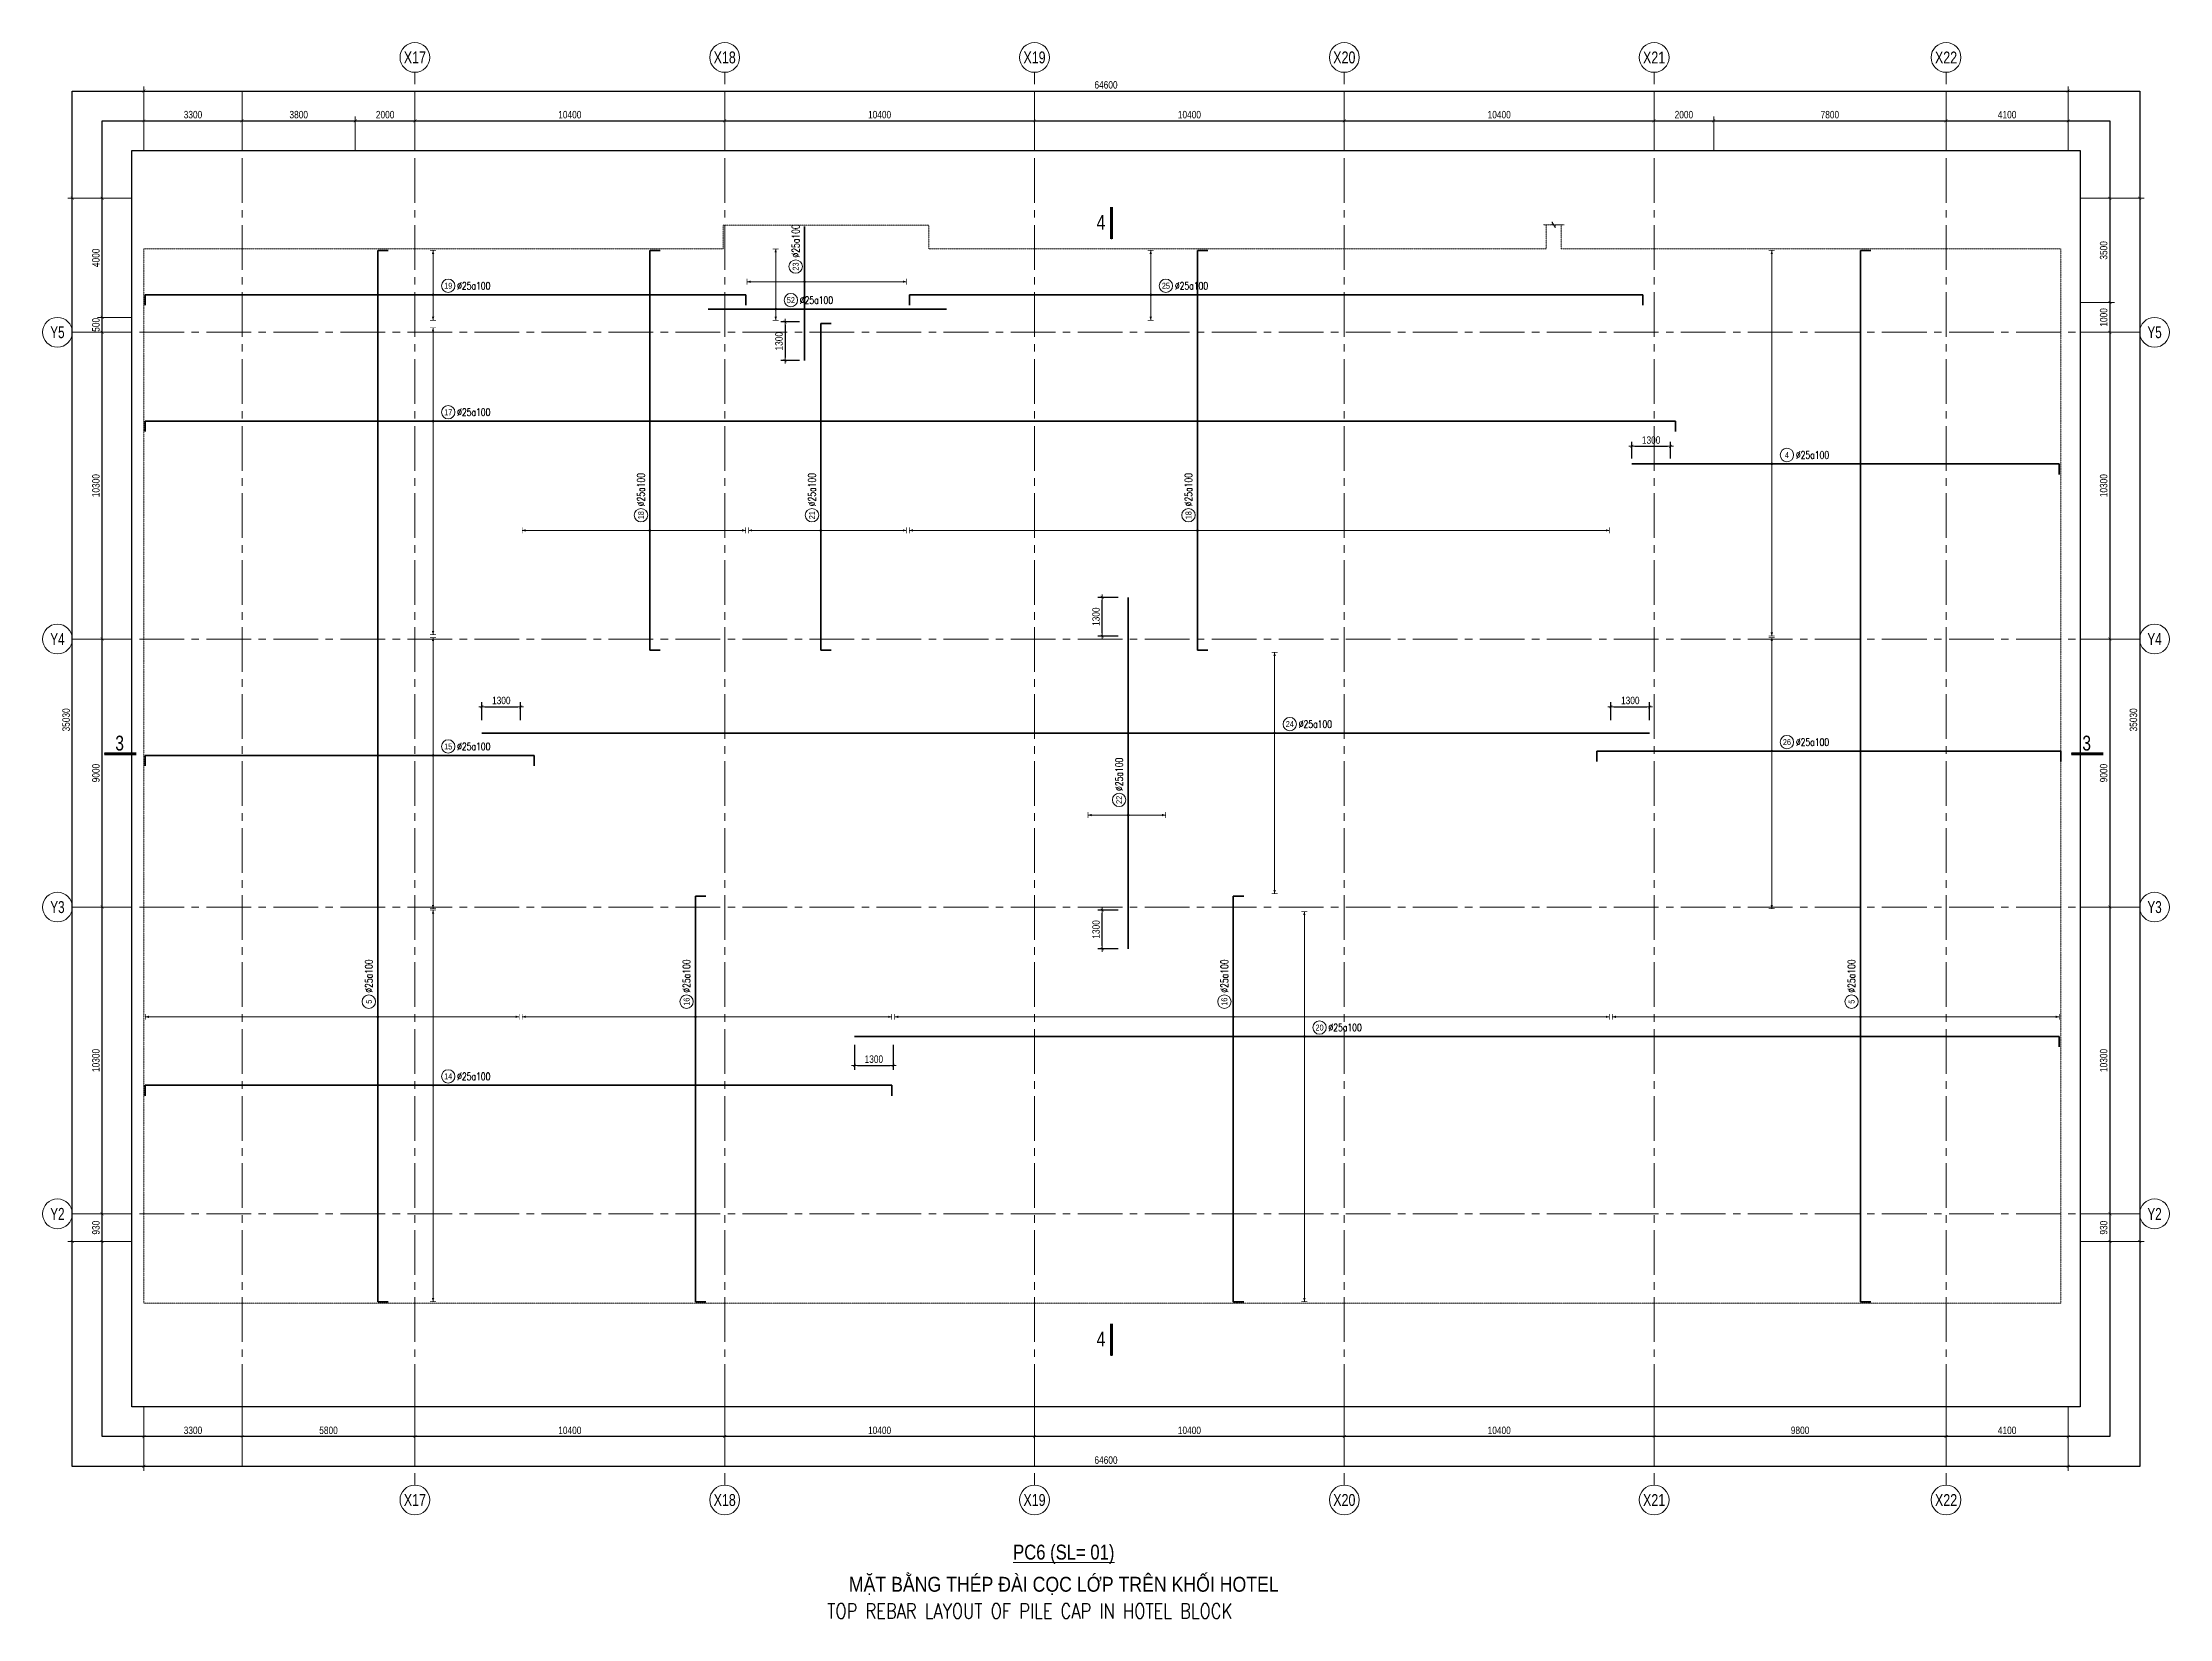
# Model space of a CAD drawing. Header units: millimetres. Extents: x -134772 to 596971, y -129535 to 35703.
# Drawn here: x 432678 to 504078, y -40655 to 12262 of the extents above; entities that cross this region are included whole.
import ezdxf
from ezdxf.enums import TextEntityAlignment as Align

# ---------------------------------------------------------------- set-up
doc = ezdxf.new("R2010")
doc.units = ezdxf.units.MM
doc.header["$MEASUREMENT"] = 0
for name, pattern in [('DASHED2', [0.375, 0.25, -0.125]), ('HIDDEN', [0.375, 0.25, -0.125]), ('POD_Grid$0$CENTER2', [1.125, 0.75, -0.125, 0.125, -0.125])]:
    doc.linetypes.add(name, pattern=pattern)
doc.layers.get('Defpoints').update_dxf_attribs({"color": 252})
for name, color, linetype, lineweight in [('NDC_S_ANNO', 7, 'Continuous', 20), ('NDC_S_CONTINUOUS', 3, 'Continuous', 20), ('NDC_S_DIM', 1, 'Continuous', 9), ('NDC_S_ENG TITLE', 3, 'Continuous', 20), ('NDC_S_REBAR', 4, 'Continuous', 35), ('NDC_S_TEXT SYMBOL', 7, 'Continuous', 20), ('NDC_S_VN TEXT', 7, 'Continuous', 9), ('POD_Grid$0$NDC_S_AXIS', 5, 'POD_Grid$0$CENTER2', 13), ('POD_Grid$0$NDC_S_SYMBOL', 1, 'Continuous', 15), ('POD_Grid$0$NDC_S_TEXT SYMBOL', 7, 'Continuous', 20)]:
    doc.layers.add(name, color=color, linetype=linetype, lineweight=lineweight)
doc.styles.add('ARIAL', font='arial.ttf', dxfattribs={"width": 0.8})
doc.styles.add('NDC_ANNO', font='', dxfattribs={"width": 0.8})
doc.styles.add('NDC_ARIAL', font='arial.ttf', dxfattribs={"width": 0.8})
doc.styles.add('NDC_EN TXT', font='romans.shx', dxfattribs={"width": 0.8})
doc.styles.add('NDC_ROMANS', font='romans.shx', dxfattribs={"width": 0.8})
doc.styles.add('POD_Grid$0$NDC_ANNO', font='', dxfattribs={"width": 0.8})
doc.styles.get('NDC_ANNO').set_extended_font_data('Dotum')
doc.styles.get('POD_Grid$0$NDC_ANNO').set_extended_font_data('Dotum')
doc.dimstyles.new('NDC_1-100', dxfattribs={"dimscale": 100, "dimtxt": 2.5, "dimasz": 1, "dimexe": 1.5, "dimexo": 0, "dimgap": 0.8, "dimtad": 1, "dimdec": 0, "dimdsep": 46, "dimtxsty": 'NDC_ARIAL', "dimblk": 'DIMMARK', "dimcen": 49999.938995, "dimdle": 1.5, "dimclrd": 1, "dimclre": 1, "dimclrt": 3, "dimadec": 0, "dimazin": 0, "dimtfac": 1, "dimtdec": 0, "dimtix": 1, "dimtmove": 2, "dimatfit": 3, "dimfxl": 1, "dimarcsym": 0})

msp = doc.modelspace()

# ---------------------------------------------------------------- texts
at = {"layer": 'NDC_S_ENG TITLE', "style": 'NDC_ROMANS', "width": 0.8}
msp.add_text('TOP REBAR LAYOUT OF PILE CAP IN HOTEL BLOCK', height=500, dxfattribs=at).set_placement((459019.9, -40405.2), align=Align.MIDDLE_LEFT)
at = {"layer": 'NDC_S_VN TEXT', "linetype": 'ByBlock', "style": 'ARIAL', "width": 0.8}
msp.add_text('%%UPC6 (SL= 01)', height=500, dxfattribs=at).set_placement((466959.7, -38677), align=Align.CENTER)
at = {"layer": 'NDC_S_VN TEXT', "style": 'NDC_ARIAL', "width": 0.85}
msp.add_text('MẶT BẰNG THÉP ĐÀI CỌC LỚP TRÊN KHỐI HOTEL', height=500, dxfattribs=at).set_placement((466960.4, -39506.8), align=Align.MIDDLE_CENTER)

# ---------------------------------------------------------------- blocks, each defined once
blk = doc.blocks.new('*U274')
at = {"layer": 'NDC_S_ANNO', "linetype": 'ByBlock', "lineweight": -2}
blk.add_line((0, 4.36), (0, -1), dxfattribs=at)
at = {"layer": 'NDC_S_ANNO', "ltscale": 0.005, "const_width": 0.5}
blk.add_lwpolyline([(0, -1), (0, 4.36)], dxfattribs=at)
at = {"layer": 'NDC_S_TEXT SYMBOL', "linetype": 'ByBlock', "lineweight": -2, "style": 'NDC_ANNO', "width": 0.8}
blk.add_attdef('DETAIL', text='', height=2.5, dxfattribs=at).set_placement((-1.05, 1.82), align=Align.MIDDLE_RIGHT)
blk = doc.blocks.new('*U51')
at = {"layer": 'POD_Grid$0$NDC_S_SYMBOL'}
blk.add_line((0, 5), (0, 9), dxfattribs=at)
blk.add_circle((0, 0), 5, dxfattribs=at)
at = {"layer": 'POD_Grid$0$NDC_S_TEXT SYMBOL', "color": 7, "style": 'POD_Grid$0$NDC_ANNO', "width": 0.8}
blk.add_attdef('GRID', text='', height=4, dxfattribs=at).set_placement((0, 0), align=Align.MIDDLE)
blk = doc.blocks.new('*U52')
at = {"layer": 'POD_Grid$0$NDC_S_SYMBOL'}
blk.add_line((5, 0), (9, 0), dxfattribs=at)
blk.add_circle((0, 0), 5, dxfattribs=at)
at = {"layer": 'POD_Grid$0$NDC_S_TEXT SYMBOL', "color": 7, "style": 'POD_Grid$0$NDC_ANNO', "width": 0.8}
blk.add_attdef('GRID', text='', height=4, rotation=270, dxfattribs=at).set_placement((0, 0), align=Align.MIDDLE)
blk = doc.blocks.new('DIMMARK')
at = {"layer": 'NDC_S_DIM', "color": 1}
blk.add_line((-1.5, 0), (1, 0), dxfattribs=at)
at = {"layer": 'NDC_S_DIM', "color": 2, "const_width": 0.15}
blk.add_lwpolyline([(-0.5, -0.5), (0.5, 0.5)], dxfattribs=at)
blk = doc.blocks.new('*D549')
at = {"layer": 'Defpoints', "color": 0, "transparency": 16777216}
for p in [(0, -5549), (3300, -5549), (3300, -6549)]:
    blk.add_point(p, dxfattribs=at)
at = {"layer": 'NDC_S_DIM', "color": 1, "lineweight": -2, "transparency": 16777216}
for p, q in [((0, -5549), (0, -6699)), ((3300, -5549), (3300, -6699)), ((100, -6549), (3200, -6549))]:
    blk.add_line(p, q, dxfattribs=at)
at = {"layer": 'NDC_S_DIM', "color": 1, "lineweight": -2, "transparency": 16777216, "xscale": 100, "yscale": 100, "zscale": 100, "rotation": 180}
blk.add_blockref('DIMMARK', (0, -6549), dxfattribs=at)
at = {"layer": 'NDC_S_DIM', "color": 1, "lineweight": -2, "transparency": 16777216, "xscale": 100, "yscale": 100, "zscale": 100}
blk.add_blockref('DIMMARK', (3300, -6549), dxfattribs=at)
at = {"layer": 'NDC_S_DIM', "color": 3, "transparency": 16777216, "insert": (1650, -6341), "char_height": 250, "attachment_point": 5, "style": 'NDC_ARIAL'}
blk.add_mtext('3300', dxfattribs=at)
blk = doc.blocks.new('*D550')
at = {"layer": 'Defpoints', "color": 0, "transparency": 16777216}
for p in [(3300, -5549), (9100, -5549), (9100, -6549)]:
    blk.add_point(p, dxfattribs=at)
at = {"layer": 'NDC_S_DIM', "color": 1, "lineweight": -2, "transparency": 16777216}
for p, q in [((3300, -5549), (3300, -6699)), ((9100, -5549), (9100, -6699)), ((3400, -6549), (9000, -6549))]:
    blk.add_line(p, q, dxfattribs=at)
at = {"layer": 'NDC_S_DIM', "color": 1, "lineweight": -2, "transparency": 16777216, "xscale": 100, "yscale": 100, "zscale": 100, "rotation": 180}
blk.add_blockref('DIMMARK', (3300, -6549), dxfattribs=at)
at = {"layer": 'NDC_S_DIM', "color": 1, "lineweight": -2, "transparency": 16777216, "xscale": 100, "yscale": 100, "zscale": 100}
blk.add_blockref('DIMMARK', (9100, -6549), dxfattribs=at)
at = {"layer": 'NDC_S_DIM', "color": 3, "transparency": 16777216, "insert": (6200, -6341), "char_height": 250, "attachment_point": 5, "style": 'NDC_ARIAL'}
blk.add_mtext('5800', dxfattribs=at)
blk = doc.blocks.new('*D551')
at = {"layer": 'Defpoints', "color": 0, "transparency": 16777216}
for p in [(9100, -5549), (19500, -5549), (19500, -6549)]:
    blk.add_point(p, dxfattribs=at)
at = {"layer": 'NDC_S_DIM', "color": 1, "lineweight": -2, "transparency": 16777216}
for p, q in [((9100, -5549), (9100, -6699)), ((19500, -5549), (19500, -6699)), ((9200, -6549), (19400, -6549))]:
    blk.add_line(p, q, dxfattribs=at)
at = {"layer": 'NDC_S_DIM', "color": 1, "lineweight": -2, "transparency": 16777216, "xscale": 100, "yscale": 100, "zscale": 100, "rotation": 180}
blk.add_blockref('DIMMARK', (9100, -6549), dxfattribs=at)
at = {"layer": 'NDC_S_DIM', "color": 1, "lineweight": -2, "transparency": 16777216, "xscale": 100, "yscale": 100, "zscale": 100}
blk.add_blockref('DIMMARK', (19500, -6549), dxfattribs=at)
at = {"layer": 'NDC_S_DIM', "color": 3, "transparency": 16777216, "insert": (14300, -6341), "char_height": 250, "attachment_point": 5, "style": 'NDC_ARIAL'}
blk.add_mtext('10400', dxfattribs=at)
blk = doc.blocks.new('*D552')
at = {"layer": 'Defpoints', "color": 0, "transparency": 16777216}
for p in [(19500, -5549), (29900, -5549), (29900, -6549)]:
    blk.add_point(p, dxfattribs=at)
at = {"layer": 'NDC_S_DIM', "color": 1, "lineweight": -2, "transparency": 16777216}
for p, q in [((19500, -5549), (19500, -6699)), ((29900, -5549), (29900, -6699)), ((19600, -6549), (29800, -6549))]:
    blk.add_line(p, q, dxfattribs=at)
at = {"layer": 'NDC_S_DIM', "color": 1, "lineweight": -2, "transparency": 16777216, "xscale": 100, "yscale": 100, "zscale": 100, "rotation": 180}
blk.add_blockref('DIMMARK', (19500, -6549), dxfattribs=at)
at = {"layer": 'NDC_S_DIM', "color": 1, "lineweight": -2, "transparency": 16777216, "xscale": 100, "yscale": 100, "zscale": 100}
blk.add_blockref('DIMMARK', (29900, -6549), dxfattribs=at)
at = {"layer": 'NDC_S_DIM', "color": 3, "transparency": 16777216, "insert": (24700, -6341), "char_height": 250, "attachment_point": 5, "style": 'NDC_ARIAL'}
blk.add_mtext('10400', dxfattribs=at)
blk = doc.blocks.new('*D553')
at = {"layer": 'Defpoints', "color": 0, "transparency": 16777216}
for p in [(29900, -5549), (40300, -5549), (40300, -6549)]:
    blk.add_point(p, dxfattribs=at)
at = {"layer": 'NDC_S_DIM', "color": 1, "lineweight": -2, "transparency": 16777216}
for p, q in [((29900, -5549), (29900, -6699)), ((40300, -5549), (40300, -6699)), ((30000, -6549), (40200, -6549))]:
    blk.add_line(p, q, dxfattribs=at)
at = {"layer": 'NDC_S_DIM', "color": 1, "lineweight": -2, "transparency": 16777216, "xscale": 100, "yscale": 100, "zscale": 100, "rotation": 180}
blk.add_blockref('DIMMARK', (29900, -6549), dxfattribs=at)
at = {"layer": 'NDC_S_DIM', "color": 1, "lineweight": -2, "transparency": 16777216, "xscale": 100, "yscale": 100, "zscale": 100}
blk.add_blockref('DIMMARK', (40300, -6549), dxfattribs=at)
at = {"layer": 'NDC_S_DIM', "color": 3, "transparency": 16777216, "insert": (35100, -6341), "char_height": 250, "attachment_point": 5, "style": 'NDC_ARIAL'}
blk.add_mtext('10400', dxfattribs=at)
blk = doc.blocks.new('*D554')
at = {"layer": 'Defpoints', "color": 0, "transparency": 16777216}
for p in [(40300, -5549), (50700, -5549), (50700, -6549)]:
    blk.add_point(p, dxfattribs=at)
at = {"layer": 'NDC_S_DIM', "color": 1, "lineweight": -2, "transparency": 16777216}
for p, q in [((40300, -5549), (40300, -6699)), ((50700, -5549), (50700, -6699)), ((40400, -6549), (50600, -6549))]:
    blk.add_line(p, q, dxfattribs=at)
at = {"layer": 'NDC_S_DIM', "color": 1, "lineweight": -2, "transparency": 16777216, "xscale": 100, "yscale": 100, "zscale": 100, "rotation": 180}
blk.add_blockref('DIMMARK', (40300, -6549), dxfattribs=at)
at = {"layer": 'NDC_S_DIM', "color": 1, "lineweight": -2, "transparency": 16777216, "xscale": 100, "yscale": 100, "zscale": 100}
blk.add_blockref('DIMMARK', (50700, -6549), dxfattribs=at)
at = {"layer": 'NDC_S_DIM', "color": 3, "transparency": 16777216, "insert": (45500, -6341), "char_height": 250, "attachment_point": 5, "style": 'NDC_ARIAL'}
blk.add_mtext('10400', dxfattribs=at)
blk = doc.blocks.new('*D555')
at = {"layer": 'Defpoints', "color": 0, "transparency": 16777216}
for p in [(50700, -5549), (60500, -5549), (60500, -6549)]:
    blk.add_point(p, dxfattribs=at)
at = {"layer": 'NDC_S_DIM', "color": 1, "lineweight": -2, "transparency": 16777216}
for p, q in [((50700, -5549), (50700, -6699)), ((60500, -5549), (60500, -6699)), ((50800, -6549), (60400, -6549))]:
    blk.add_line(p, q, dxfattribs=at)
at = {"layer": 'NDC_S_DIM', "color": 1, "lineweight": -2, "transparency": 16777216, "xscale": 100, "yscale": 100, "zscale": 100, "rotation": 180}
blk.add_blockref('DIMMARK', (50700, -6549), dxfattribs=at)
at = {"layer": 'NDC_S_DIM', "color": 1, "lineweight": -2, "transparency": 16777216, "xscale": 100, "yscale": 100, "zscale": 100}
blk.add_blockref('DIMMARK', (60500, -6549), dxfattribs=at)
at = {"layer": 'NDC_S_DIM', "color": 3, "transparency": 16777216, "insert": (55600, -6341), "char_height": 250, "attachment_point": 5, "style": 'NDC_ARIAL'}
blk.add_mtext('9800', dxfattribs=at)
blk = doc.blocks.new('*D556')
at = {"layer": 'Defpoints', "color": 0, "transparency": 16777216}
for p in [(60500, -5549), (64600, -5549), (64600, -6549)]:
    blk.add_point(p, dxfattribs=at)
at = {"layer": 'NDC_S_DIM', "color": 1, "lineweight": -2, "transparency": 16777216}
for p, q in [((60500, -5549), (60500, -6699)), ((64600, -5549), (64600, -6699)), ((60600, -6549), (64500, -6549))]:
    blk.add_line(p, q, dxfattribs=at)
at = {"layer": 'NDC_S_DIM', "color": 1, "lineweight": -2, "transparency": 16777216, "xscale": 100, "yscale": 100, "zscale": 100, "rotation": 180}
blk.add_blockref('DIMMARK', (60500, -6549), dxfattribs=at)
at = {"layer": 'NDC_S_DIM', "color": 1, "lineweight": -2, "transparency": 16777216, "xscale": 100, "yscale": 100, "zscale": 100}
blk.add_blockref('DIMMARK', (64600, -6549), dxfattribs=at)
at = {"layer": 'NDC_S_DIM', "color": 3, "transparency": 16777216, "insert": (62550, -6341), "char_height": 250, "attachment_point": 5, "style": 'NDC_ARIAL'}
blk.add_mtext('4100', dxfattribs=at)
blk = doc.blocks.new('*D557')
at = {"layer": 'Defpoints', "color": 0, "transparency": 16777216}
for p in [(0, -5549), (64600, -5549), (64600, -7549)]:
    blk.add_point(p, dxfattribs=at)
at = {"layer": 'NDC_S_DIM', "color": 1, "lineweight": -2, "transparency": 16777216}
for p, q in [((0, -5549), (0, -7699)), ((64600, -5549), (64600, -7699)), ((100, -7549), (64500, -7549))]:
    blk.add_line(p, q, dxfattribs=at)
at = {"layer": 'NDC_S_DIM', "color": 1, "lineweight": -2, "transparency": 16777216, "xscale": 100, "yscale": 100, "zscale": 100, "rotation": 180}
blk.add_blockref('DIMMARK', (0, -7549), dxfattribs=at)
at = {"layer": 'NDC_S_DIM', "color": 1, "lineweight": -2, "transparency": 16777216, "xscale": 100, "yscale": 100, "zscale": 100}
blk.add_blockref('DIMMARK', (64600, -7549), dxfattribs=at)
at = {"layer": 'NDC_S_DIM', "color": 3, "transparency": 16777216, "insert": (32300, -7341), "char_height": 250, "attachment_point": 5, "style": 'NDC_ARIAL'}
blk.add_mtext('64600', dxfattribs=at)
blk = doc.blocks.new('*D558')
at = {"layer": 'Defpoints', "color": 0, "transparency": 16777216}
for p in [(3300, 37630), (0, 36630), (3300, 36630)]:
    blk.add_point(p, dxfattribs=at)
at = {"layer": 'NDC_S_DIM', "color": 1, "lineweight": -2, "transparency": 16777216}
for p, q in [((0, 36630), (0, 37780)), ((100, 37630), (3200, 37630)), ((3300, 36630), (3300, 37780))]:
    blk.add_line(p, q, dxfattribs=at)
at = {"layer": 'NDC_S_DIM', "color": 1, "lineweight": -2, "transparency": 16777216, "xscale": 100, "yscale": 100, "zscale": 100, "rotation": 180}
blk.add_blockref('DIMMARK', (0, 37630), dxfattribs=at)
at = {"layer": 'NDC_S_DIM', "color": 1, "lineweight": -2, "transparency": 16777216, "xscale": 100, "yscale": 100, "zscale": 100}
blk.add_blockref('DIMMARK', (3300, 37630), dxfattribs=at)
at = {"layer": 'NDC_S_DIM', "color": 3, "transparency": 16777216, "insert": (1650, 37837), "char_height": 250, "attachment_point": 5, "style": 'NDC_ARIAL'}
blk.add_mtext('3300', dxfattribs=at)
blk = doc.blocks.new('*D559')
at = {"layer": 'Defpoints', "color": 0, "transparency": 16777216}
for p in [(7100, 37630), (3300, 36630), (7100, 36630)]:
    blk.add_point(p, dxfattribs=at)
at = {"layer": 'NDC_S_DIM', "color": 1, "lineweight": -2, "transparency": 16777216}
for p, q in [((3300, 36630), (3300, 37780)), ((3400, 37630), (7000, 37630)), ((7100, 36630), (7100, 37780))]:
    blk.add_line(p, q, dxfattribs=at)
at = {"layer": 'NDC_S_DIM', "color": 1, "lineweight": -2, "transparency": 16777216, "xscale": 100, "yscale": 100, "zscale": 100, "rotation": 180}
blk.add_blockref('DIMMARK', (3300, 37630), dxfattribs=at)
at = {"layer": 'NDC_S_DIM', "color": 1, "lineweight": -2, "transparency": 16777216, "xscale": 100, "yscale": 100, "zscale": 100}
blk.add_blockref('DIMMARK', (7100, 37630), dxfattribs=at)
at = {"layer": 'NDC_S_DIM', "color": 3, "transparency": 16777216, "insert": (5200, 37837), "char_height": 250, "attachment_point": 5, "style": 'NDC_ARIAL'}
blk.add_mtext('3800', dxfattribs=at)
blk = doc.blocks.new('*D560')
at = {"layer": 'Defpoints', "color": 0, "transparency": 16777216}
for p in [(19500, 37630), (9100, 36630), (19500, 36630)]:
    blk.add_point(p, dxfattribs=at)
at = {"layer": 'NDC_S_DIM', "color": 1, "lineweight": -2, "transparency": 16777216}
for p, q in [((9100, 36630), (9100, 37780)), ((9200, 37630), (19400, 37630)), ((19500, 36630), (19500, 37780))]:
    blk.add_line(p, q, dxfattribs=at)
at = {"layer": 'NDC_S_DIM', "color": 1, "lineweight": -2, "transparency": 16777216, "xscale": 100, "yscale": 100, "zscale": 100, "rotation": 180}
blk.add_blockref('DIMMARK', (9100, 37630), dxfattribs=at)
at = {"layer": 'NDC_S_DIM', "color": 1, "lineweight": -2, "transparency": 16777216, "xscale": 100, "yscale": 100, "zscale": 100}
blk.add_blockref('DIMMARK', (19500, 37630), dxfattribs=at)
at = {"layer": 'NDC_S_DIM', "color": 3, "transparency": 16777216, "insert": (14300, 37837), "char_height": 250, "attachment_point": 5, "style": 'NDC_ARIAL'}
blk.add_mtext('10400', dxfattribs=at)
blk = doc.blocks.new('*D561')
at = {"layer": 'Defpoints', "color": 0, "transparency": 16777216}
for p in [(29900, 37630), (19500, 36630), (29900, 36630)]:
    blk.add_point(p, dxfattribs=at)
at = {"layer": 'NDC_S_DIM', "color": 1, "lineweight": -2, "transparency": 16777216}
for p, q in [((19500, 36630), (19500, 37780)), ((19600, 37630), (29800, 37630)), ((29900, 36630), (29900, 37780))]:
    blk.add_line(p, q, dxfattribs=at)
at = {"layer": 'NDC_S_DIM', "color": 1, "lineweight": -2, "transparency": 16777216, "xscale": 100, "yscale": 100, "zscale": 100, "rotation": 180}
blk.add_blockref('DIMMARK', (19500, 37630), dxfattribs=at)
at = {"layer": 'NDC_S_DIM', "color": 1, "lineweight": -2, "transparency": 16777216, "xscale": 100, "yscale": 100, "zscale": 100}
blk.add_blockref('DIMMARK', (29900, 37630), dxfattribs=at)
at = {"layer": 'NDC_S_DIM', "color": 3, "transparency": 16777216, "insert": (24700, 37837), "char_height": 250, "attachment_point": 5, "style": 'NDC_ARIAL'}
blk.add_mtext('10400', dxfattribs=at)
blk = doc.blocks.new('*D562')
at = {"layer": 'Defpoints', "color": 0, "transparency": 16777216}
for p in [(40300, 37630), (29900, 36630), (40300, 36630)]:
    blk.add_point(p, dxfattribs=at)
at = {"layer": 'NDC_S_DIM', "color": 1, "lineweight": -2, "transparency": 16777216}
for p, q in [((29900, 36630), (29900, 37780)), ((30000, 37630), (40200, 37630)), ((40300, 36630), (40300, 37780))]:
    blk.add_line(p, q, dxfattribs=at)
at = {"layer": 'NDC_S_DIM', "color": 1, "lineweight": -2, "transparency": 16777216, "xscale": 100, "yscale": 100, "zscale": 100, "rotation": 180}
blk.add_blockref('DIMMARK', (29900, 37630), dxfattribs=at)
at = {"layer": 'NDC_S_DIM', "color": 1, "lineweight": -2, "transparency": 16777216, "xscale": 100, "yscale": 100, "zscale": 100}
blk.add_blockref('DIMMARK', (40300, 37630), dxfattribs=at)
at = {"layer": 'NDC_S_DIM', "color": 3, "transparency": 16777216, "insert": (35100, 37837), "char_height": 250, "attachment_point": 5, "style": 'NDC_ARIAL'}
blk.add_mtext('10400', dxfattribs=at)
blk = doc.blocks.new('*D563')
at = {"layer": 'Defpoints', "color": 0, "transparency": 16777216}
for p in [(50700, 37630), (40300, 36630), (50700, 36630)]:
    blk.add_point(p, dxfattribs=at)
at = {"layer": 'NDC_S_DIM', "color": 1, "lineweight": -2, "transparency": 16777216}
for p, q in [((40300, 36630), (40300, 37780)), ((40400, 37630), (50600, 37630)), ((50700, 36630), (50700, 37780))]:
    blk.add_line(p, q, dxfattribs=at)
at = {"layer": 'NDC_S_DIM', "color": 1, "lineweight": -2, "transparency": 16777216, "xscale": 100, "yscale": 100, "zscale": 100, "rotation": 180}
blk.add_blockref('DIMMARK', (40300, 37630), dxfattribs=at)
at = {"layer": 'NDC_S_DIM', "color": 1, "lineweight": -2, "transparency": 16777216, "xscale": 100, "yscale": 100, "zscale": 100}
blk.add_blockref('DIMMARK', (50700, 37630), dxfattribs=at)
at = {"layer": 'NDC_S_DIM', "color": 3, "transparency": 16777216, "insert": (45500, 37837), "char_height": 250, "attachment_point": 5, "style": 'NDC_ARIAL'}
blk.add_mtext('10400', dxfattribs=at)
blk = doc.blocks.new('*D564')
at = {"layer": 'Defpoints', "color": 0, "transparency": 16777216}
for p in [(52700, 37630), (50700, 36630), (52700, 36630)]:
    blk.add_point(p, dxfattribs=at)
at = {"layer": 'NDC_S_DIM', "color": 1, "lineweight": -2, "transparency": 16777216}
for p, q in [((50700, 36630), (50700, 37780)), ((50800, 37630), (52600, 37630)), ((52700, 36630), (52700, 37780))]:
    blk.add_line(p, q, dxfattribs=at)
at = {"layer": 'NDC_S_DIM', "color": 1, "lineweight": -2, "transparency": 16777216, "xscale": 100, "yscale": 100, "zscale": 100, "rotation": 180}
blk.add_blockref('DIMMARK', (50700, 37630), dxfattribs=at)
at = {"layer": 'NDC_S_DIM', "color": 1, "lineweight": -2, "transparency": 16777216, "xscale": 100, "yscale": 100, "zscale": 100}
blk.add_blockref('DIMMARK', (52700, 37630), dxfattribs=at)
at = {"layer": 'NDC_S_DIM', "color": 3, "transparency": 16777216, "insert": (51700, 37837), "char_height": 250, "attachment_point": 5, "style": 'NDC_ARIAL'}
blk.add_mtext('2000', dxfattribs=at)
blk = doc.blocks.new('*D565')
at = {"layer": 'Defpoints', "color": 0, "transparency": 16777216}
for p in [(64600, 37630), (60500, 36630), (64600, 36630)]:
    blk.add_point(p, dxfattribs=at)
at = {"layer": 'NDC_S_DIM', "color": 1, "lineweight": -2, "transparency": 16777216}
for p, q in [((60500, 36630), (60500, 37780)), ((60600, 37630), (64500, 37630)), ((64600, 36630), (64600, 37780))]:
    blk.add_line(p, q, dxfattribs=at)
at = {"layer": 'NDC_S_DIM', "color": 1, "lineweight": -2, "transparency": 16777216, "xscale": 100, "yscale": 100, "zscale": 100, "rotation": 180}
blk.add_blockref('DIMMARK', (60500, 37630), dxfattribs=at)
at = {"layer": 'NDC_S_DIM', "color": 1, "lineweight": -2, "transparency": 16777216, "xscale": 100, "yscale": 100, "zscale": 100}
blk.add_blockref('DIMMARK', (64600, 37630), dxfattribs=at)
at = {"layer": 'NDC_S_DIM', "color": 3, "transparency": 16777216, "insert": (62550, 37837), "char_height": 250, "attachment_point": 5, "style": 'NDC_ARIAL'}
blk.add_mtext('4100', dxfattribs=at)
blk = doc.blocks.new('*D566')
at = {"layer": 'Defpoints', "color": 0, "transparency": 16777216}
for p in [(64600, 38630), (0, 36630), (64600, 36630)]:
    blk.add_point(p, dxfattribs=at)
at = {"layer": 'NDC_S_DIM', "color": 1, "lineweight": -2, "transparency": 16777216}
for p, q in [((0, 36630), (0, 38780)), ((100, 38630), (64500, 38630)), ((64600, 36630), (64600, 38780))]:
    blk.add_line(p, q, dxfattribs=at)
at = {"layer": 'NDC_S_DIM', "color": 1, "lineweight": -2, "transparency": 16777216, "xscale": 100, "yscale": 100, "zscale": 100, "rotation": 180}
blk.add_blockref('DIMMARK', (0, 38630), dxfattribs=at)
at = {"layer": 'NDC_S_DIM', "color": 1, "lineweight": -2, "transparency": 16777216, "xscale": 100, "yscale": 100, "zscale": 100}
blk.add_blockref('DIMMARK', (64600, 38630), dxfattribs=at)
at = {"layer": 'NDC_S_DIM', "color": 3, "transparency": 16777216, "insert": (32300, 38837), "char_height": 250, "attachment_point": 5, "style": 'NDC_ARIAL'}
blk.add_mtext('64600', dxfattribs=at)
blk = doc.blocks.new('*D567')
at = {"layer": 'Defpoints', "color": 0, "transparency": 16777216}
for p in [(9100, 37630), (7100, 36630), (9100, 36630)]:
    blk.add_point(p, dxfattribs=at)
at = {"layer": 'NDC_S_DIM', "color": 1, "lineweight": -2, "transparency": 16777216}
for p, q in [((7100, 36630), (7100, 37780)), ((7200, 37630), (9000, 37630)), ((9100, 36630), (9100, 37780))]:
    blk.add_line(p, q, dxfattribs=at)
at = {"layer": 'NDC_S_DIM', "color": 1, "lineweight": -2, "transparency": 16777216, "xscale": 100, "yscale": 100, "zscale": 100, "rotation": 180}
blk.add_blockref('DIMMARK', (7100, 37630), dxfattribs=at)
at = {"layer": 'NDC_S_DIM', "color": 1, "lineweight": -2, "transparency": 16777216, "xscale": 100, "yscale": 100, "zscale": 100}
blk.add_blockref('DIMMARK', (9100, 37630), dxfattribs=at)
at = {"layer": 'NDC_S_DIM', "color": 3, "transparency": 16777216, "insert": (8100, 37837), "char_height": 250, "attachment_point": 5, "style": 'NDC_ARIAL'}
blk.add_mtext('2000', dxfattribs=at)
blk = doc.blocks.new('*D568')
at = {"layer": 'Defpoints', "color": 0, "transparency": 16777216}
for p in [(-1400, 930), (-400, 930), (-400, 0)]:
    blk.add_point(p, dxfattribs=at)
at = {"layer": 'NDC_S_DIM', "color": 1, "lineweight": -2, "transparency": 16777216}
for p, q in [((-400, 930), (-1550, 930)), ((-1400, 100), (-1400, 830)), ((-400, 0), (-1550, 0))]:
    blk.add_line(p, q, dxfattribs=at)
at = {"layer": 'NDC_S_DIM', "color": 1, "lineweight": -2, "transparency": 16777216, "xscale": 100, "yscale": 100, "zscale": 100}
for p, rotation in [((-1400, 930), 90), ((-1400, 0), 270)]:
    blk.add_blockref('DIMMARK', p, dxfattribs=dict(at, rotation=rotation))
at = {"layer": 'NDC_S_DIM', "color": 3, "transparency": 16777216, "insert": (-1608, 465), "char_height": 250, "attachment_point": 5, "rotation": 90, "style": 'NDC_ARIAL'}
blk.add_mtext('930', dxfattribs=at)
blk = doc.blocks.new('*D569')
at = {"layer": 'Defpoints', "color": 0, "transparency": 16777216}
for p in [(-1400, 11230), (-400, 11230), (-400, 930)]:
    blk.add_point(p, dxfattribs=at)
at = {"layer": 'NDC_S_DIM', "color": 1, "lineweight": -2, "transparency": 16777216}
for p, q in [((-400, 11230), (-1550, 11230)), ((-1400, 1030), (-1400, 11130)), ((-400, 930), (-1550, 930))]:
    blk.add_line(p, q, dxfattribs=at)
at = {"layer": 'NDC_S_DIM', "color": 1, "lineweight": -2, "transparency": 16777216, "xscale": 100, "yscale": 100, "zscale": 100}
for p, rotation in [((-1400, 11230), 90), ((-1400, 930), 270)]:
    blk.add_blockref('DIMMARK', p, dxfattribs=dict(at, rotation=rotation))
at = {"layer": 'NDC_S_DIM', "color": 3, "transparency": 16777216, "insert": (-1608, 6080), "char_height": 250, "attachment_point": 5, "rotation": 90, "style": 'NDC_ARIAL'}
blk.add_mtext('10300', dxfattribs=at)
blk = doc.blocks.new('*D570')
at = {"layer": 'Defpoints', "color": 0, "transparency": 16777216}
for p in [(-1400, 20230), (-400, 20230), (-400, 11230)]:
    blk.add_point(p, dxfattribs=at)
at = {"layer": 'NDC_S_DIM', "color": 1, "lineweight": -2, "transparency": 16777216}
for p, q in [((-400, 20230), (-1550, 20230)), ((-1400, 11330), (-1400, 20130)), ((-400, 11230), (-1550, 11230))]:
    blk.add_line(p, q, dxfattribs=at)
at = {"layer": 'NDC_S_DIM', "color": 1, "lineweight": -2, "transparency": 16777216, "xscale": 100, "yscale": 100, "zscale": 100}
for p, rotation in [((-1400, 20230), 90), ((-1400, 11230), 270)]:
    blk.add_blockref('DIMMARK', p, dxfattribs=dict(at, rotation=rotation))
at = {"layer": 'NDC_S_DIM', "color": 3, "transparency": 16777216, "insert": (-1608, 15730), "char_height": 250, "attachment_point": 5, "rotation": 90, "style": 'NDC_ARIAL'}
blk.add_mtext('9000', dxfattribs=at)
blk = doc.blocks.new('*D571')
at = {"layer": 'Defpoints', "color": 0, "transparency": 16777216}
for p in [(-1400, 30530), (-400, 30530), (-400, 20230)]:
    blk.add_point(p, dxfattribs=at)
at = {"layer": 'NDC_S_DIM', "color": 1, "lineweight": -2, "transparency": 16777216}
for p, q in [((-400, 30530), (-1550, 30530)), ((-1400, 20330), (-1400, 30430)), ((-400, 20230), (-1550, 20230))]:
    blk.add_line(p, q, dxfattribs=at)
at = {"layer": 'NDC_S_DIM', "color": 1, "lineweight": -2, "transparency": 16777216, "xscale": 100, "yscale": 100, "zscale": 100}
for p, rotation in [((-1400, 30530), 90), ((-1400, 20230), 270)]:
    blk.add_blockref('DIMMARK', p, dxfattribs=dict(at, rotation=rotation))
at = {"layer": 'NDC_S_DIM', "color": 3, "transparency": 16777216, "insert": (-1608, 25380), "char_height": 250, "attachment_point": 5, "rotation": 90, "style": 'NDC_ARIAL'}
blk.add_mtext('10300', dxfattribs=at)
blk = doc.blocks.new('*D572')
at = {"layer": 'Defpoints', "color": 0, "transparency": 16777216}
for p in [(-1400, 31030), (-400, 31030), (-400, 30530)]:
    blk.add_point(p, dxfattribs=at)
at = {"layer": 'NDC_S_DIM', "color": 1, "lineweight": -2, "transparency": 16777216}
for p, q in [((-400, 31030), (-1550, 31030)), ((-1400, 31130), (-1400, 31230)), ((-1400, 30530), (-1400, 31030)), ((-400, 30530), (-1550, 30530)), ((-1400, 30430), (-1400, 30330))]:
    blk.add_line(p, q, dxfattribs=at)
at = {"layer": 'NDC_S_DIM', "color": 1, "lineweight": -2, "transparency": 16777216, "xscale": 100, "yscale": 100, "zscale": 100}
for p, rotation in [((-1400, 31030), 270), ((-1400, 30530), 90)]:
    blk.add_blockref('DIMMARK', p, dxfattribs=dict(at, rotation=rotation))
at = {"layer": 'NDC_S_DIM', "color": 3, "transparency": 16777216, "insert": (-1608, 30780), "char_height": 250, "attachment_point": 5, "rotation": 90, "style": 'NDC_ARIAL'}
blk.add_mtext('500', dxfattribs=at)
blk = doc.blocks.new('*D573')
at = {"layer": 'Defpoints', "color": 0, "transparency": 16777216}
for p in [(-1400, 35030), (-400, 35030), (-400, 31030)]:
    blk.add_point(p, dxfattribs=at)
at = {"layer": 'NDC_S_DIM', "color": 1, "lineweight": -2, "transparency": 16777216}
for p, q in [((-400, 35030), (-1550, 35030)), ((-1400, 31130), (-1400, 34930)), ((-400, 31030), (-1550, 31030))]:
    blk.add_line(p, q, dxfattribs=at)
at = {"layer": 'NDC_S_DIM', "color": 1, "lineweight": -2, "transparency": 16777216, "xscale": 100, "yscale": 100, "zscale": 100}
for p, rotation in [((-1400, 35030), 90), ((-1400, 31030), 270)]:
    blk.add_blockref('DIMMARK', p, dxfattribs=dict(at, rotation=rotation))
at = {"layer": 'NDC_S_DIM', "color": 3, "transparency": 16777216, "insert": (-1608, 33030), "char_height": 250, "attachment_point": 5, "rotation": 90, "style": 'NDC_ARIAL'}
blk.add_mtext('4000', dxfattribs=at)
blk = doc.blocks.new('*D574')
at = {"layer": 'Defpoints', "color": 0, "transparency": 16777216}
for p in [(-2400, 35030), (-400, 35030), (-400, 0)]:
    blk.add_point(p, dxfattribs=at)
at = {"layer": 'NDC_S_DIM', "color": 1, "lineweight": -2, "transparency": 16777216}
for p, q in [((-400, 35030), (-2550, 35030)), ((-2400, 100), (-2400, 34930)), ((-400, 0), (-2550, 0))]:
    blk.add_line(p, q, dxfattribs=at)
at = {"layer": 'NDC_S_DIM', "color": 1, "lineweight": -2, "transparency": 16777216, "xscale": 100, "yscale": 100, "zscale": 100}
for p, rotation in [((-2400, 35030), 90), ((-2400, 0), 270)]:
    blk.add_blockref('DIMMARK', p, dxfattribs=dict(at, rotation=rotation))
at = {"layer": 'NDC_S_DIM', "color": 3, "transparency": 16777216, "insert": (-2608, 17515), "char_height": 250, "attachment_point": 5, "rotation": 90, "style": 'NDC_ARIAL'}
blk.add_mtext('35030', dxfattribs=at)
blk = doc.blocks.new('*D575')
at = {"layer": 'Defpoints', "color": 0, "transparency": 16777216}
for p in [(65000, 930), (66000, 930), (65000, 0)]:
    blk.add_point(p, dxfattribs=at)
at = {"layer": 'NDC_S_DIM', "color": 1, "lineweight": -2, "transparency": 16777216}
for p, q in [((65000, 930), (66150, 930)), ((66000, 100), (66000, 830)), ((65000, 0), (66150, 0))]:
    blk.add_line(p, q, dxfattribs=at)
at = {"layer": 'NDC_S_DIM', "color": 1, "lineweight": -2, "transparency": 16777216, "xscale": 100, "yscale": 100, "zscale": 100}
for p, rotation in [((66000, 930), 90), ((66000, 0), 270)]:
    blk.add_blockref('DIMMARK', p, dxfattribs=dict(at, rotation=rotation))
at = {"layer": 'NDC_S_DIM', "color": 3, "transparency": 16777216, "insert": (65792, 465), "char_height": 250, "attachment_point": 5, "rotation": 90, "style": 'NDC_ARIAL'}
blk.add_mtext('930', dxfattribs=at)
blk = doc.blocks.new('*D576')
at = {"layer": 'Defpoints', "color": 0, "transparency": 16777216}
for p in [(65000, 11230), (66000, 11230), (65000, 930)]:
    blk.add_point(p, dxfattribs=at)
at = {"layer": 'NDC_S_DIM', "color": 1, "lineweight": -2, "transparency": 16777216}
for p, q in [((65000, 11230), (66150, 11230)), ((66000, 1030), (66000, 11130)), ((65000, 930), (66150, 930))]:
    blk.add_line(p, q, dxfattribs=at)
at = {"layer": 'NDC_S_DIM', "color": 1, "lineweight": -2, "transparency": 16777216, "xscale": 100, "yscale": 100, "zscale": 100}
for p, rotation in [((66000, 11230), 90), ((66000, 930), 270)]:
    blk.add_blockref('DIMMARK', p, dxfattribs=dict(at, rotation=rotation))
at = {"layer": 'NDC_S_DIM', "color": 3, "transparency": 16777216, "insert": (65792, 6080), "char_height": 250, "attachment_point": 5, "rotation": 90, "style": 'NDC_ARIAL'}
blk.add_mtext('10300', dxfattribs=at)
blk = doc.blocks.new('*D577')
at = {"layer": 'Defpoints', "color": 0, "transparency": 16777216}
for p in [(65000, 20230), (66000, 20230), (65000, 11230)]:
    blk.add_point(p, dxfattribs=at)
at = {"layer": 'NDC_S_DIM', "color": 1, "lineweight": -2, "transparency": 16777216}
for p, q in [((65000, 20230), (66150, 20230)), ((66000, 11330), (66000, 20130)), ((65000, 11230), (66150, 11230))]:
    blk.add_line(p, q, dxfattribs=at)
at = {"layer": 'NDC_S_DIM', "color": 1, "lineweight": -2, "transparency": 16777216, "xscale": 100, "yscale": 100, "zscale": 100}
for p, rotation in [((66000, 20230), 90), ((66000, 11230), 270)]:
    blk.add_blockref('DIMMARK', p, dxfattribs=dict(at, rotation=rotation))
at = {"layer": 'NDC_S_DIM', "color": 3, "transparency": 16777216, "insert": (65792, 15730), "char_height": 250, "attachment_point": 5, "rotation": 90, "style": 'NDC_ARIAL'}
blk.add_mtext('9000', dxfattribs=at)
blk = doc.blocks.new('*D578')
at = {"layer": 'Defpoints', "color": 0, "transparency": 16777216}
for p in [(65000, 30530), (66000, 30530), (65000, 20230)]:
    blk.add_point(p, dxfattribs=at)
at = {"layer": 'NDC_S_DIM', "color": 1, "lineweight": -2, "transparency": 16777216}
for p, q in [((65000, 30530), (66150, 30530)), ((66000, 20330), (66000, 30430)), ((65000, 20230), (66150, 20230))]:
    blk.add_line(p, q, dxfattribs=at)
at = {"layer": 'NDC_S_DIM', "color": 1, "lineweight": -2, "transparency": 16777216, "xscale": 100, "yscale": 100, "zscale": 100}
for p, rotation in [((66000, 30530), 90), ((66000, 20230), 270)]:
    blk.add_blockref('DIMMARK', p, dxfattribs=dict(at, rotation=rotation))
at = {"layer": 'NDC_S_DIM', "color": 3, "transparency": 16777216, "insert": (65792, 25380), "char_height": 250, "attachment_point": 5, "rotation": 90, "style": 'NDC_ARIAL'}
blk.add_mtext('10300', dxfattribs=at)
blk = doc.blocks.new('*D579')
at = {"layer": 'Defpoints', "color": 0, "transparency": 16777216}
for p in [(65000, 31530), (66000, 31530), (65000, 30530)]:
    blk.add_point(p, dxfattribs=at)
at = {"layer": 'NDC_S_DIM', "color": 1, "lineweight": -2, "transparency": 16777216}
for p, q in [((65000, 31530), (66150, 31530)), ((66000, 30630), (66000, 31430)), ((65000, 30530), (66150, 30530))]:
    blk.add_line(p, q, dxfattribs=at)
at = {"layer": 'NDC_S_DIM', "color": 1, "lineweight": -2, "transparency": 16777216, "xscale": 100, "yscale": 100, "zscale": 100}
for p, rotation in [((66000, 31530), 90), ((66000, 30530), 270)]:
    blk.add_blockref('DIMMARK', p, dxfattribs=dict(at, rotation=rotation))
at = {"layer": 'NDC_S_DIM', "color": 3, "transparency": 16777216, "insert": (65792, 31030), "char_height": 250, "attachment_point": 5, "rotation": 90, "style": 'NDC_ARIAL'}
blk.add_mtext('1000', dxfattribs=at)
blk = doc.blocks.new('*D580')
at = {"layer": 'Defpoints', "color": 0, "transparency": 16777216}
for p in [(65000, 35030), (66000, 35030), (65000, 31530)]:
    blk.add_point(p, dxfattribs=at)
at = {"layer": 'NDC_S_DIM', "color": 1, "lineweight": -2, "transparency": 16777216}
for p, q in [((65000, 35030), (66150, 35030)), ((66000, 31630), (66000, 34930)), ((65000, 31530), (66150, 31530))]:
    blk.add_line(p, q, dxfattribs=at)
at = {"layer": 'NDC_S_DIM', "color": 1, "lineweight": -2, "transparency": 16777216, "xscale": 100, "yscale": 100, "zscale": 100}
for p, rotation in [((66000, 35030), 90), ((66000, 31530), 270)]:
    blk.add_blockref('DIMMARK', p, dxfattribs=dict(at, rotation=rotation))
at = {"layer": 'NDC_S_DIM', "color": 3, "transparency": 16777216, "insert": (65792, 33280), "char_height": 250, "attachment_point": 5, "rotation": 90, "style": 'NDC_ARIAL'}
blk.add_mtext('3500', dxfattribs=at)
blk = doc.blocks.new('*D581')
at = {"layer": 'Defpoints', "color": 0, "transparency": 16777216}
for p in [(65000, 35030), (67000, 35030), (65000, 0)]:
    blk.add_point(p, dxfattribs=at)
at = {"layer": 'NDC_S_DIM', "color": 1, "lineweight": -2, "transparency": 16777216}
for p, q in [((65000, 35030), (67150, 35030)), ((67000, 100), (67000, 34930)), ((65000, 0), (67150, 0))]:
    blk.add_line(p, q, dxfattribs=at)
at = {"layer": 'NDC_S_DIM', "color": 1, "lineweight": -2, "transparency": 16777216, "xscale": 100, "yscale": 100, "zscale": 100}
for p, rotation in [((67000, 35030), 90), ((67000, 0), 270)]:
    blk.add_blockref('DIMMARK', p, dxfattribs=dict(at, rotation=rotation))
at = {"layer": 'NDC_S_DIM', "color": 3, "transparency": 16777216, "insert": (66792, 17515), "char_height": 250, "attachment_point": 5, "rotation": 90, "style": 'NDC_ARIAL'}
blk.add_mtext('35030', dxfattribs=at)
blk = doc.blocks.new('*D582')
at = {"layer": 'Defpoints', "color": 0, "transparency": 16777216}
for p in [(60500, 37630), (52700, 36630), (60500, 36630)]:
    blk.add_point(p, dxfattribs=at)
at = {"layer": 'NDC_S_DIM', "color": 1, "lineweight": -2, "transparency": 16777216}
for p, q in [((52700, 36630), (52700, 37780)), ((52800, 37630), (60400, 37630)), ((60500, 36630), (60500, 37780))]:
    blk.add_line(p, q, dxfattribs=at)
at = {"layer": 'NDC_S_DIM', "color": 1, "lineweight": -2, "transparency": 16777216, "xscale": 100, "yscale": 100, "zscale": 100, "rotation": 180}
blk.add_blockref('DIMMARK', (52700, 37630), dxfattribs=at)
at = {"layer": 'NDC_S_DIM', "color": 1, "lineweight": -2, "transparency": 16777216, "xscale": 100, "yscale": 100, "zscale": 100}
blk.add_blockref('DIMMARK', (60500, 37630), dxfattribs=at)
at = {"layer": 'NDC_S_DIM', "color": 3, "transparency": 16777216, "insert": (56600, 37837), "char_height": 250, "attachment_point": 5, "style": 'NDC_ARIAL'}
blk.add_mtext('7800', dxfattribs=at)
blk = doc.blocks.new('*U991')
h = blk.add_hatch(color=6)
edge = h.paths.add_edge_path()
edge.add_arc((-2.99, 0), 0.3, 0, 360)
at = {"ltscale": 500}
for p, q in [((0, 0), (-99.58, 0)), ((-99.58, 0), (-99.58, -3.5)), ((0, 0), (101.96, 0)), ((101.96, 0), (101.96, -3.5))]:
    blk.add_line(p, q, dxfattribs=at)
at = {"layer": 'NDC_S_DIM', "color": 8}
for q in [(-2.99, 14.88), (-2.99, -8.62)]:
    blk.add_line((-2.99, 0), q, dxfattribs=at)
for points in [[(-3.99, 14.88, 0.2, 0.2, 0), (-1.99, 14.88, 0, 0, 0)], [(-3.99, -8.62, 0.2, 0.2, 0), (-1.99, -8.62, 0, 0, 0)]]:
    blk.add_lwpolyline(points, format="xyseb", dxfattribs=at)
at = {"layer": 'NDC_S_DIM', "color": 6}
blk.add_circle((-2.99, 0), 0.3, dxfattribs=at)
at = {"layer": 'NDC_S_DIM'}
blk.add_circle((2.1, 3), 2.25, dxfattribs=at)
at = {"layer": 'NDC_S_DIM', "color": 8}
for points in [[(-3.39, 13.68), (-2.99, 14.88), (-2.59, 13.68)], [(-3.39, -7.42), (-2.99, -8.62), (-2.59, -7.42)]]:
    blk.add_solid(points, dxfattribs=at)
at = {"layer": 'NDC_S_VN TEXT', "style": 'ARIAL', "width": 0.8}
blk.add_attdef('KHT', text='', height=2, dxfattribs=at).set_placement((2.1, 3), align=Align.MIDDLE_CENTER)
at = {"layer": 'NDC_S_VN TEXT', "color": 3, "style": 'NDC_EN TXT', "width": 0.75}
blk.add_attdef('DKT', (5.1, 1.75), '', height=2.5, dxfattribs=at)
blk = doc.blocks.new('*U992')
h = blk.add_hatch(color=6)
edge = h.paths.add_edge_path()
edge.add_arc((-2.99, 0), 0.3, 0, 360)
at = {"ltscale": 500}
for p, q in [((0, 0), (-84.01, 0)), ((-84.01, 0), (-84.01, -3.5)), ((0, 0), (162.19, 0)), ((162.19, 0), (162.19, -3.5))]:
    blk.add_line(p, q, dxfattribs=at)
at = {"layer": 'NDC_S_DIM', "color": 8}
for q in [(-2.99, 14.88), (-2.99, -8.62)]:
    blk.add_line((-2.99, 0), q, dxfattribs=at)
for points in [[(-3.99, 14.88, 0.2, 0.2, 0), (-1.99, 14.88, 0, 0, 0)], [(-3.99, -8.62, 0.2, 0.2, 0), (-1.99, -8.62, 0, 0, 0)]]:
    blk.add_lwpolyline(points, format="xyseb", dxfattribs=at)
at = {"layer": 'NDC_S_DIM', "color": 6}
blk.add_circle((-2.99, 0), 0.3, dxfattribs=at)
at = {"layer": 'NDC_S_DIM'}
blk.add_circle((2.1, 3), 2.25, dxfattribs=at)
at = {"layer": 'NDC_S_DIM', "color": 8}
for points in [[(-3.39, 13.68), (-2.99, 14.88), (-2.59, 13.68)], [(-3.39, -7.42), (-2.99, -8.62), (-2.59, -7.42)]]:
    blk.add_solid(points, dxfattribs=at)
at = {"layer": 'NDC_S_VN TEXT', "style": 'ARIAL', "width": 0.8}
blk.add_attdef('KHT', text='', height=2, dxfattribs=at).set_placement((2.1, 3), align=Align.MIDDLE_CENTER)
at = {"layer": 'NDC_S_VN TEXT', "color": 3, "style": 'NDC_EN TXT', "width": 0.75}
blk.add_attdef('DKT', (5.1, 1.75), '', height=2.5, dxfattribs=at)
blk = doc.blocks.new('*U993')
h = blk.add_hatch(color=6)
edge = h.paths.add_edge_path()
edge.add_arc((-2.99, 0), 0.3, 0, 360)
at = {"ltscale": 500}
for p, q in [((0, 0), (-99.58, 0)), ((-99.58, 0), (-99.58, -3.5)), ((0, 0), (414.12, 0)), ((414.12, 0), (414.12, -3.5))]:
    blk.add_line(p, q, dxfattribs=at)
at = {"layer": 'NDC_S_DIM', "color": 8}
for q in [(-2.99, 31.34), (-2.99, -71.66)]:
    blk.add_line((-2.99, 0), q, dxfattribs=at)
for points in [[(-3.99, 31.34, 0.2, 0.2, 0), (-1.99, 31.34, 0, 0, 0)], [(-3.99, -71.66, 0.2, 0.2, 0), (-1.99, -71.66, 0, 0, 0)]]:
    blk.add_lwpolyline(points, format="xyseb", dxfattribs=at)
at = {"layer": 'NDC_S_DIM', "color": 6}
blk.add_circle((-2.99, 0), 0.3, dxfattribs=at)
at = {"layer": 'NDC_S_DIM'}
blk.add_circle((2.1, 3), 2.25, dxfattribs=at)
at = {"layer": 'NDC_S_DIM', "color": 8}
for points in [[(-3.39, 30.14), (-2.99, 31.34), (-2.59, 30.14)], [(-3.39, -70.46), (-2.99, -71.66), (-2.59, -70.46)]]:
    blk.add_solid(points, dxfattribs=at)
at = {"layer": 'NDC_S_VN TEXT', "style": 'ARIAL', "width": 0.8}
blk.add_attdef('KHT', text='', height=2, dxfattribs=at).set_placement((2.1, 3), align=Align.MIDDLE_CENTER)
at = {"layer": 'NDC_S_VN TEXT', "color": 3, "style": 'NDC_EN TXT', "width": 0.75}
blk.add_attdef('DKT', (5.1, 1.75), '', height=2.5, dxfattribs=at)
blk = doc.blocks.new('*U994')
h = blk.add_hatch(color=6)
edge = h.paths.add_edge_path()
edge.add_arc((-2.99, 0), 0.3, 0, 360)
at = {"ltscale": 500}
for p, q in [((0, 0), (-99.58, 0)), ((-99.58, 0), (-99.58, -3.5)), ((0, 0), (30.92, 0)), ((30.92, 0), (30.92, -3.5))]:
    blk.add_line(p, q, dxfattribs=at)
at = {"layer": 'NDC_S_DIM', "color": 8}
for q in [(-2.99, 39.58), (-2.99, -51.42)]:
    blk.add_line((-2.99, 0), q, dxfattribs=at)
for points in [[(-3.99, 39.58, 0.2, 0.2, 0), (-1.99, 39.58, 0, 0, 0)], [(-3.99, -51.42, 0.2, 0.2, 0), (-1.99, -51.42, 0, 0, 0)]]:
    blk.add_lwpolyline(points, format="xyseb", dxfattribs=at)
at = {"layer": 'NDC_S_DIM', "color": 6}
blk.add_circle((-2.99, 0), 0.3, dxfattribs=at)
at = {"layer": 'NDC_S_DIM'}
blk.add_circle((2.1, 3), 2.25, dxfattribs=at)
at = {"layer": 'NDC_S_DIM', "color": 8}
for points in [[(-3.39, 38.38), (-2.99, 39.58), (-2.59, 38.38)], [(-3.39, -50.22), (-2.99, -51.42), (-2.59, -50.22)]]:
    blk.add_solid(points, dxfattribs=at)
at = {"layer": 'NDC_S_VN TEXT', "style": 'ARIAL', "width": 0.8}
blk.add_attdef('KHT', text='', height=2, dxfattribs=at).set_placement((2.1, 3), align=Align.MIDDLE_CENTER)
at = {"layer": 'NDC_S_VN TEXT', "color": 3, "style": 'NDC_EN TXT', "width": 0.75}
blk.add_attdef('DKT', (5.1, 1.75), '', height=2.5, dxfattribs=at)
blk = doc.blocks.new('*U995')
h = blk.add_hatch(color=6)
edge = h.paths.add_edge_path()
edge.add_arc((-2.99, 0), 0.3, 0, 360)
at = {"ltscale": 500}
for p, q in [((0, 0), (-99.58, 0)), ((-99.58, 0), (-99.58, -3.5)), ((0, 0), (151.02, 0)), ((151.02, 0), (151.02, -3.5))]:
    blk.add_line(p, q, dxfattribs=at)
at = {"layer": 'NDC_S_DIM', "color": 8}
for q in [(-2.99, 58.85), (-2.99, -72.66)]:
    blk.add_line((-2.99, 0), q, dxfattribs=at)
for points in [[(-3.99, 58.85, 0.2, 0.2, 0), (-1.99, 58.85, 0, 0, 0)], [(-3.99, -72.66, 0.2, 0.2, 0), (-1.99, -72.66, 0, 0, 0)]]:
    blk.add_lwpolyline(points, format="xyseb", dxfattribs=at)
at = {"layer": 'NDC_S_DIM', "color": 6}
blk.add_circle((-2.99, 0), 0.3, dxfattribs=at)
at = {"layer": 'NDC_S_DIM'}
blk.add_circle((2.1, 3), 2.25, dxfattribs=at)
at = {"layer": 'NDC_S_DIM', "color": 8}
for points in [[(-3.39, 57.65), (-2.99, 58.85), (-2.59, 57.65)], [(-3.39, -71.46), (-2.99, -72.66), (-2.59, -71.46)]]:
    blk.add_solid(points, dxfattribs=at)
at = {"layer": 'NDC_S_VN TEXT', "style": 'ARIAL', "width": 0.8}
blk.add_attdef('KHT', text='', height=2, dxfattribs=at).set_placement((2.1, 3), align=Align.MIDDLE_CENTER)
at = {"layer": 'NDC_S_VN TEXT', "color": 3, "style": 'NDC_EN TXT', "width": 0.75}
blk.add_attdef('DKT', (5.1, 1.75), '', height=2.5, dxfattribs=at)
blk = doc.blocks.new('*U996')
h = blk.add_hatch(color=6)
edge = h.paths.add_edge_path()
edge.add_arc((-2.99, 0), 0.3, 0, 360)
at = {"ltscale": 500}
for p, q in [((0, 0), (-98.64, 0)), ((-98.64, 0), (-98.64, -3.5)), ((0, 0), (254.36, 0)), ((254.36, 0), (254.36, -3.5))]:
    blk.add_line(p, q, dxfattribs=at)
at = {"layer": 'NDC_S_DIM', "color": 8}
for q in [(-2.99, 78.04), (-2.99, -47.46)]:
    blk.add_line((-2.99, 0), q, dxfattribs=at)
for points in [[(-3.99, 78.04, 0.2, 0.2, 0), (-1.99, 78.04, 0, 0, 0)], [(-3.99, -47.46, 0.2, 0.2, 0), (-1.99, -47.46, 0, 0, 0)]]:
    blk.add_lwpolyline(points, format="xyseb", dxfattribs=at)
at = {"layer": 'NDC_S_DIM', "color": 6}
blk.add_circle((-2.99, 0), 0.3, dxfattribs=at)
at = {"layer": 'NDC_S_DIM'}
blk.add_circle((2.1, 3), 2.25, dxfattribs=at)
at = {"layer": 'NDC_S_DIM', "color": 8}
for points in [[(-3.39, 76.84), (-2.99, 78.04), (-2.59, 76.84)], [(-3.39, -46.26), (-2.99, -47.46), (-2.59, -46.26)]]:
    blk.add_solid(points, dxfattribs=at)
at = {"layer": 'NDC_S_VN TEXT', "style": 'ARIAL', "width": 0.8}
blk.add_attdef('KHT', text='', height=2, dxfattribs=at).set_placement((2.1, 3), align=Align.MIDDLE_CENTER)
at = {"layer": 'NDC_S_VN TEXT', "color": 3, "style": 'NDC_EN TXT', "width": 0.75}
blk.add_attdef('DKT', (5.1, 1.75), '', height=2.5, dxfattribs=at)
blk = doc.blocks.new('*U997')
h = blk.add_hatch(color=6)
edge = h.paths.add_edge_path()
edge.add_arc((-2.99, 0), 0.3, 0, 360)
at = {"ltscale": 500}
for p, q in [((0, 0), (-98.64, 0)), ((-98.64, 0), (-98.64, -3.5)), ((0, 0), (37.56, 0)), ((37.56, 0), (37.56, -3.5))]:
    blk.add_line(p, q, dxfattribs=at)
at = {"layer": 'NDC_S_DIM', "color": 8}
for q in [(-2.99, 58.19), (-2.99, -65.9)]:
    blk.add_line((-2.99, 0), q, dxfattribs=at)
for points in [[(-3.99, 58.19, 0.2, 0.2, 0), (-1.99, 58.19, 0, 0, 0)], [(-3.99, -65.9, 0.2, 0.2, 0), (-1.99, -65.9, 0, 0, 0)]]:
    blk.add_lwpolyline(points, format="xyseb", dxfattribs=at)
at = {"layer": 'NDC_S_DIM', "color": 6}
blk.add_circle((-2.99, 0), 0.3, dxfattribs=at)
at = {"layer": 'NDC_S_DIM'}
blk.add_circle((2.1, 3), 2.25, dxfattribs=at)
at = {"layer": 'NDC_S_DIM', "color": 8}
for points in [[(-3.39, 56.99), (-2.99, 58.19), (-2.59, 56.99)], [(-3.39, -64.7), (-2.99, -65.9), (-2.59, -64.7)]]:
    blk.add_solid(points, dxfattribs=at)
at = {"layer": 'NDC_S_VN TEXT', "style": 'ARIAL', "width": 0.8}
blk.add_attdef('KHT', text='', height=2, dxfattribs=at).set_placement((2.1, 3), align=Align.MIDDLE_CENTER)
at = {"layer": 'NDC_S_VN TEXT', "color": 3, "style": 'NDC_EN TXT', "width": 0.75}
blk.add_attdef('DKT', (5.1, 1.75), '', height=2.5, dxfattribs=at)
blk = doc.blocks.new('*U1001')
h = blk.add_hatch(color=6)
edge = h.paths.add_edge_path()
edge.add_arc((-2.99, 0), 0.3, 0, 360)
at = {"ltscale": 500}
for p, q in [((0, 0), (-154.01, 0)), ((-154.01, 0), (-154.01, 0)), ((0, 0), (250.42, 0)), ((250.42, 0), (250.42, -3.5))]:
    blk.add_line(p, q, dxfattribs=at)
at = {"layer": 'NDC_S_DIM', "color": 8}
for q in [(-2.99, 41.95), (-2.99, -89.05)]:
    blk.add_line((-2.99, 0), q, dxfattribs=at)
for points in [[(-3.99, 41.95, 0.2, 0.2, 0), (-1.99, 41.95, 0, 0, 0)], [(-3.99, -89.05, 0.2, 0.2, 0), (-1.99, -89.05, 0, 0, 0)]]:
    blk.add_lwpolyline(points, format="xyseb", dxfattribs=at)
at = {"layer": 'NDC_S_DIM', "color": 6}
blk.add_circle((-2.99, 0), 0.3, dxfattribs=at)
at = {"layer": 'NDC_S_DIM'}
blk.add_circle((2.1, 3), 2.25, dxfattribs=at)
at = {"layer": 'NDC_S_DIM', "color": 8}
for points in [[(-3.39, 40.75), (-2.99, 41.95), (-2.59, 40.75)], [(-3.39, -87.85), (-2.99, -89.05), (-2.59, -87.85)]]:
    blk.add_solid(points, dxfattribs=at)
at = {"layer": 'NDC_S_VN TEXT', "style": 'ARIAL', "width": 0.8}
blk.add_attdef('KHT', text='', height=2, dxfattribs=at).set_placement((2.1, 3), align=Align.MIDDLE_CENTER)
at = {"layer": 'NDC_S_VN TEXT', "color": 3, "style": 'NDC_EN TXT', "width": 0.75}
blk.add_attdef('DKT', (5.1, 1.75), '', height=2.5, dxfattribs=at)
blk = doc.blocks.new('*U1002')
h = blk.add_hatch(color=6)
edge = h.paths.add_edge_path()
edge.add_arc((-2.99, 0), 0.3, 0, 360)
at = {"ltscale": 500}
for p, q in [((0, 0), (-61.69, 0)), ((-61.69, 0), (-61.69, -3.5)), ((0, 0), (94.01, 0)), ((94.01, 0), (94.01, -3.5))]:
    blk.add_line(p, q, dxfattribs=at)
at = {"layer": 'NDC_S_DIM', "color": 8}
for q in [(-2.99, 38.1), (-2.99, -52.9)]:
    blk.add_line((-2.99, 0), q, dxfattribs=at)
for points in [[(-3.99, 38.1, 0.2, 0.2, 0), (-1.99, 38.1, 0, 0, 0)], [(-3.99, -52.9, 0.2, 0.2, 0), (-1.99, -52.9, 0, 0, 0)]]:
    blk.add_lwpolyline(points, format="xyseb", dxfattribs=at)
at = {"layer": 'NDC_S_DIM', "color": 6}
blk.add_circle((-2.99, 0), 0.3, dxfattribs=at)
at = {"layer": 'NDC_S_DIM'}
blk.add_circle((2.1, 3), 2.25, dxfattribs=at)
at = {"layer": 'NDC_S_DIM', "color": 8}
for points in [[(-3.39, 36.9), (-2.99, 38.1), (-2.59, 36.9)], [(-3.39, -51.7), (-2.99, -52.9), (-2.59, -51.7)]]:
    blk.add_solid(points, dxfattribs=at)
at = {"layer": 'NDC_S_VN TEXT', "style": 'ARIAL', "width": 0.8}
blk.add_attdef('KHT', text='', height=2, dxfattribs=at).set_placement((2.1, 3), align=Align.MIDDLE_CENTER)
at = {"layer": 'NDC_S_VN TEXT', "color": 3, "style": 'NDC_EN TXT', "width": 0.75}
blk.add_attdef('DKT', (5.1, 1.75), '', height=2.5, dxfattribs=at)
blk = doc.blocks.new('*U1003')
h = blk.add_hatch(color=6)
edge = h.paths.add_edge_path()
edge.add_arc((-2.99, 0), 0.3, 0, 360)
at = {"ltscale": 500}
for p, q in [((0, 0), (-49.99, 0)), ((-49.99, 0), (-49.99, 0)), ((0, 0), (93.51, 0)), ((93.51, 0), (93.51, -3.5))]:
    blk.add_line(p, q, dxfattribs=at)
at = {"layer": 'NDC_S_DIM', "color": 8}
for q in [(-2.99, 71.7), (-2.99, -57.8)]:
    blk.add_line((-2.99, 0), q, dxfattribs=at)
for points in [[(-3.99, 71.7, 0.2, 0.2, 0), (-1.99, 71.7, 0, 0, 0)], [(-3.99, -57.8, 0.2, 0.2, 0), (-1.99, -57.8, 0, 0, 0)]]:
    blk.add_lwpolyline(points, format="xyseb", dxfattribs=at)
at = {"layer": 'NDC_S_DIM', "color": 6}
blk.add_circle((-2.99, 0), 0.3, dxfattribs=at)
at = {"layer": 'NDC_S_DIM'}
blk.add_circle((2.1, 3), 2.25, dxfattribs=at)
at = {"layer": 'NDC_S_DIM', "color": 8}
for points in [[(-3.39, 70.5), (-2.99, 71.7), (-2.59, 70.5)], [(-3.39, -56.6), (-2.99, -57.8), (-2.59, -56.6)]]:
    blk.add_solid(points, dxfattribs=at)
at = {"layer": 'NDC_S_VN TEXT', "style": 'ARIAL', "width": 0.8}
blk.add_attdef('KHT', text='', height=2, dxfattribs=at).set_placement((2.1, 3), align=Align.MIDDLE_CENTER)
at = {"layer": 'NDC_S_VN TEXT', "color": 3, "style": 'NDC_EN TXT', "width": 0.75}
blk.add_attdef('DKT', (5.1, 1.75), '', height=2.5, dxfattribs=at)
blk = doc.blocks.new('*U1004')
h = blk.add_hatch(color=6)
edge = h.paths.add_edge_path()
edge.add_arc((-2.99, 0), 0.3, 0, 360)
at = {"ltscale": 500}
for p, q in [((0, 0), (-98.64, 0)), ((-98.64, 0), (-98.64, -3.5)), ((0, 0), (254.36, 0)), ((254.36, 0), (254.36, -3.5))]:
    blk.add_line(p, q, dxfattribs=at)
at = {"layer": 'NDC_S_DIM', "color": 8}
for q in [(-2.99, 83.28), (-2.99, -66.72)]:
    blk.add_line((-2.99, 0), q, dxfattribs=at)
for points in [[(-3.99, 83.28, 0.2, 0.2, 0), (-1.99, 83.28, 0, 0, 0)], [(-3.99, -66.72, 0.2, 0.2, 0), (-1.99, -66.72, 0, 0, 0)]]:
    blk.add_lwpolyline(points, format="xyseb", dxfattribs=at)
at = {"layer": 'NDC_S_DIM', "color": 6}
blk.add_circle((-2.99, 0), 0.3, dxfattribs=at)
at = {"layer": 'NDC_S_DIM'}
blk.add_circle((2.1, 3), 2.25, dxfattribs=at)
at = {"layer": 'NDC_S_DIM', "color": 8}
for points in [[(-3.39, 82.08), (-2.99, 83.28), (-2.59, 82.08)], [(-3.39, -65.52), (-2.99, -66.72), (-2.59, -65.52)]]:
    blk.add_solid(points, dxfattribs=at)
at = {"layer": 'NDC_S_VN TEXT', "style": 'ARIAL', "width": 0.8}
blk.add_attdef('KHT', text='', height=2, dxfattribs=at).set_placement((2.1, 3), align=Align.MIDDLE_CENTER)
at = {"layer": 'NDC_S_VN TEXT', "color": 3, "style": 'NDC_EN TXT', "width": 0.75}
blk.add_attdef('DKT', (5.1, 1.75), '', height=2.5, dxfattribs=at)
blk = doc.blocks.new('*U1009')
h = blk.add_hatch(color=6)
edge = h.paths.add_edge_path()
edge.add_arc((-2.99, 0), 0.3, 0, 360)
at = {"ltscale": 500}
for p, q in [((0, 0), (-25.61, 0)), ((-25.61, 0), (-25.61, 0)), ((0, 0), (54.39, 0)), ((54.39, 0), (54.39, 0))]:
    blk.add_line(p, q, dxfattribs=at)
at = {"layer": 'NDC_S_DIM', "color": 8}
for q in [(-2.99, 20.2), (-2.99, -3.8)]:
    blk.add_line((-2.99, 0), q, dxfattribs=at)
for points in [[(-3.99, 20.2, 0.2, 0.2, 0), (-1.99, 20.2, 0, 0, 0)], [(-3.99, -3.8, 0.2, 0.2, 0), (-1.99, -3.8, 0, 0, 0)]]:
    blk.add_lwpolyline(points, format="xyseb", dxfattribs=at)
at = {"layer": 'NDC_S_DIM', "color": 6}
blk.add_circle((-2.99, 0), 0.3, dxfattribs=at)
at = {"layer": 'NDC_S_DIM'}
blk.add_circle((2.1, 3), 2.25, dxfattribs=at)
at = {"layer": 'NDC_S_DIM', "color": 8}
for points in [[(-3.39, 19), (-2.99, 20.2), (-2.59, 19)], [(-3.39, -2.6), (-2.99, -3.8), (-2.59, -2.6)]]:
    blk.add_solid(points, dxfattribs=at)
at = {"layer": 'NDC_S_VN TEXT', "style": 'ARIAL', "width": 0.8}
blk.add_attdef('KHT', text='', height=2, dxfattribs=at).set_placement((2.1, 3), align=Align.MIDDLE_CENTER)
at = {"layer": 'NDC_S_VN TEXT', "color": 3, "style": 'NDC_EN TXT', "width": 0.75}
blk.add_attdef('DKT', (5.1, 1.75), '', height=2.5, dxfattribs=at)
blk = doc.blocks.new('*U1010')
h = blk.add_hatch(color=6)
edge = h.paths.add_edge_path()
edge.add_arc((-2.99, 0), 0.3, 0, 360)
at = {"ltscale": 500}
for p, q in [((0, 0), (-29.48, 0)), ((-29.48, 0), (-29.48, 0)), ((0, 0), (15.52, 0)), ((15.52, 0), (15.52, 0))]:
    blk.add_line(p, q, dxfattribs=at)
at = {"layer": 'NDC_S_DIM', "color": 8}
for q in [(-2.99, 19.33), (-2.99, -34.17)]:
    blk.add_line((-2.99, 0), q, dxfattribs=at)
for points in [[(-3.99, 19.33, 0.2, 0.2, 0), (-1.99, 19.33, 0, 0, 0)], [(-3.99, -34.17, 0.2, 0.2, 0), (-1.99, -34.17, 0, 0, 0)]]:
    blk.add_lwpolyline(points, format="xyseb", dxfattribs=at)
at = {"layer": 'NDC_S_DIM', "color": 6}
blk.add_circle((-2.99, 0), 0.3, dxfattribs=at)
at = {"layer": 'NDC_S_DIM'}
blk.add_circle((2.1, 3), 2.25, dxfattribs=at)
at = {"layer": 'NDC_S_DIM', "color": 8}
for points in [[(-3.39, 18.13), (-2.99, 19.33), (-2.59, 18.13)], [(-3.39, -32.97), (-2.99, -34.17), (-2.59, -32.97)]]:
    blk.add_solid(points, dxfattribs=at)
at = {"layer": 'NDC_S_VN TEXT', "style": 'ARIAL', "width": 0.8}
blk.add_attdef('KHT', text='', height=2, dxfattribs=at).set_placement((2.1, 3), align=Align.MIDDLE_CENTER)
at = {"layer": 'NDC_S_VN TEXT', "color": 3, "style": 'NDC_EN TXT', "width": 0.75}
blk.add_attdef('DKT', (5.1, 1.75), '', height=2.5, dxfattribs=at)
blk = doc.blocks.new('*U1011')
h = blk.add_hatch(color=6)
edge = h.paths.add_edge_path()
edge.add_arc((-2.99, 0), 0.3, 0, 360)
at = {"ltscale": 500}
for p, q in [((0, 0), (-47.89, 0)), ((-47.89, 0), (-47.89, 0)), ((0, 0), (70.11, 0)), ((70.11, 0), (70.11, 0))]:
    blk.add_line(p, q, dxfattribs=at)
at = {"layer": 'NDC_S_DIM', "color": 8}
for q in [(-2.99, 13.41), (-2.99, -12.59)]:
    blk.add_line((-2.99, 0), q, dxfattribs=at)
for points in [[(-3.99, 13.41, 0.2, 0.2, 0), (-1.99, 13.41, 0, 0, 0)], [(-3.99, -12.59, 0.2, 0.2, 0), (-1.99, -12.59, 0, 0, 0)]]:
    blk.add_lwpolyline(points, format="xyseb", dxfattribs=at)
at = {"layer": 'NDC_S_DIM', "color": 6}
blk.add_circle((-2.99, 0), 0.3, dxfattribs=at)
at = {"layer": 'NDC_S_DIM'}
blk.add_circle((2.1, 3), 2.25, dxfattribs=at)
at = {"layer": 'NDC_S_DIM', "color": 8}
for points in [[(-3.39, 12.21), (-2.99, 13.41), (-2.59, 12.21)], [(-3.39, -11.39), (-2.99, -12.59), (-2.59, -11.39)]]:
    blk.add_solid(points, dxfattribs=at)
at = {"layer": 'NDC_S_VN TEXT', "style": 'ARIAL', "width": 0.8}
blk.add_attdef('KHT', text='', height=2, dxfattribs=at).set_placement((2.1, 3), align=Align.MIDDLE_CENTER)
at = {"layer": 'NDC_S_VN TEXT', "color": 3, "style": 'NDC_EN TXT', "width": 0.75}
blk.add_attdef('DKT', (5.1, 1.75), '', height=2.5, dxfattribs=at)
blk = doc.blocks.new('*U1012')
h = blk.add_hatch(color=6)
edge = h.paths.add_edge_path()
edge.add_arc((-2.99, 0), 0.3, 0, 360)
at = {"ltscale": 500}
for p, q in [((0, 0), (-43.17, 0)), ((-43.17, 0), (-43.17, -3.5)), ((0, 0), (91.02, 0)), ((91.02, 0), (91.02, -3.5))]:
    blk.add_line(p, q, dxfattribs=at)
at = {"layer": 'NDC_S_DIM', "color": 8}
for q in [(-2.99, 42.89), (-2.99, -32.11)]:
    blk.add_line((-2.99, 0), q, dxfattribs=at)
for points in [[(-3.99, 42.89, 0.2, 0.2, 0), (-1.99, 42.89, 0, 0, 0)], [(-3.99, -32.11, 0.2, 0.2, 0), (-1.99, -32.11, 0, 0, 0)]]:
    blk.add_lwpolyline(points, format="xyseb", dxfattribs=at)
at = {"layer": 'NDC_S_DIM', "color": 6}
blk.add_circle((-2.99, 0), 0.3, dxfattribs=at)
at = {"layer": 'NDC_S_DIM'}
blk.add_circle((2.1, 3), 2.25, dxfattribs=at)
at = {"layer": 'NDC_S_DIM', "color": 8}
for points in [[(-3.39, 41.69), (-2.99, 42.89), (-2.59, 41.69)], [(-3.39, -30.91), (-2.99, -32.11), (-2.59, -30.91)]]:
    blk.add_solid(points, dxfattribs=at)
at = {"layer": 'NDC_S_VN TEXT', "style": 'ARIAL', "width": 0.8}
blk.add_attdef('KHT', text='', height=2, dxfattribs=at).set_placement((2.1, 3), align=Align.MIDDLE_CENTER)
at = {"layer": 'NDC_S_VN TEXT', "color": 3, "style": 'NDC_EN TXT', "width": 0.75}
blk.add_attdef('DKT', (5.1, 1.75), '', height=2.5, dxfattribs=at)
blk = doc.blocks.new('*U1013')
h = blk.add_hatch(color=6)
edge = h.paths.add_edge_path()
edge.add_arc((-2.99, 0), 0.3, 0, 360)
at = {"ltscale": 500}
for p, q in [((0, 0), (-43.17, 0)), ((-43.17, 0), (-43.17, -3.5)), ((0, 0), (66.53, 0)), ((66.53, 0), (66.53, -3.5))]:
    blk.add_line(p, q, dxfattribs=at)
at = {"layer": 'NDC_S_DIM', "color": 8}
for q in [(-2.99, 24.29), (-2.99, -28.71)]:
    blk.add_line((-2.99, 0), q, dxfattribs=at)
for points in [[(-3.99, 24.29, 0.2, 0.2, 0), (-1.99, 24.29, 0, 0, 0)], [(-3.99, -28.71, 0.2, 0.2, 0), (-1.99, -28.71, 0, 0, 0)]]:
    blk.add_lwpolyline(points, format="xyseb", dxfattribs=at)
at = {"layer": 'NDC_S_DIM', "color": 6}
blk.add_circle((-2.99, 0), 0.3, dxfattribs=at)
at = {"layer": 'NDC_S_DIM'}
blk.add_circle((2.1, 3), 2.25, dxfattribs=at)
at = {"layer": 'NDC_S_DIM', "color": 8}
for points in [[(-3.39, 23.09), (-2.99, 24.29), (-2.59, 23.09)], [(-3.39, -27.51), (-2.99, -28.71), (-2.59, -27.51)]]:
    blk.add_solid(points, dxfattribs=at)
at = {"layer": 'NDC_S_VN TEXT', "style": 'ARIAL', "width": 0.8}
blk.add_attdef('KHT', text='', height=2, dxfattribs=at).set_placement((2.1, 3), align=Align.MIDDLE_CENTER)
at = {"layer": 'NDC_S_VN TEXT', "color": 3, "style": 'NDC_EN TXT', "width": 0.75}
blk.add_attdef('DKT', (5.1, 1.75), '', height=2.5, dxfattribs=at)
blk = doc.blocks.new('*D1051')
at = {"layer": 'Defpoints', "color": 0, "transparency": 16777216}
for p in [(459935, -21388), (461235, -21388), (461235, -22084)]:
    blk.add_point(p, dxfattribs=at)
at = {"layer": 'NDC_S_DIM', "color": 1, "lineweight": -2, "transparency": 16777216}
for p, q in [((459935, -21388), (459935, -22234)), ((461235, -21388), (461235, -22234)), ((460035, -22084), (461135, -22084))]:
    blk.add_line(p, q, dxfattribs=at)
at = {"layer": 'NDC_S_DIM', "color": 1, "lineweight": -2, "transparency": 16777216, "xscale": 100, "yscale": 100, "zscale": 100, "rotation": 180}
blk.add_blockref('DIMMARK', (459935, -22084), dxfattribs=at)
at = {"layer": 'NDC_S_DIM', "color": 1, "lineweight": -2, "transparency": 16777216, "xscale": 100, "yscale": 100, "zscale": 100}
blk.add_blockref('DIMMARK', (461235, -22084), dxfattribs=at)
at = {"layer": 'NDC_S_DIM', "color": 3, "transparency": 16777216, "insert": (460585, -21876), "char_height": 250, "attachment_point": 5, "style": 'NDC_ARIAL'}
blk.add_mtext('1300', dxfattribs=at)
blk = doc.blocks.new('*D1052')
at = {"layer": 'Defpoints', "color": 0, "transparency": 16777216}
for p in [(458092, 2882), (457608, 1582), (458092, 1582)]:
    blk.add_point(p, dxfattribs=at)
at = {"layer": 'NDC_S_DIM', "color": 1, "lineweight": -2, "transparency": 16777216}
for p, q in [((458092, 2882), (457458, 2882)), ((457608, 2782), (457608, 1682)), ((458092, 1582), (457458, 1582))]:
    blk.add_line(p, q, dxfattribs=at)
at = {"layer": 'NDC_S_DIM', "color": 1, "lineweight": -2, "transparency": 16777216, "xscale": 100, "yscale": 100, "zscale": 100}
for p, rotation in [((457608, 2882), 90), ((457608, 1582), 270)]:
    blk.add_blockref('DIMMARK', p, dxfattribs=dict(at, rotation=rotation))
at = {"layer": 'NDC_S_DIM', "color": 3, "transparency": 16777216, "insert": (457400, 2232), "char_height": 250, "attachment_point": 5, "rotation": 90, "style": 'NDC_ARIAL'}
blk.add_mtext('1300', dxfattribs=at)
blk = doc.blocks.new('*D1053')
at = {"layer": 'Defpoints', "color": 0, "transparency": 16777216}
for p in [(487328, -1296), (486028, -1703), (487328, -1703)]:
    blk.add_point(p, dxfattribs=at)
at = {"layer": 'NDC_S_DIM', "color": 1, "lineweight": -2, "transparency": 16777216}
for p, q in [((486028, -1703), (486028, -1146)), ((486128, -1296), (487228, -1296)), ((487328, -1703), (487328, -1146))]:
    blk.add_line(p, q, dxfattribs=at)
at = {"layer": 'NDC_S_DIM', "color": 1, "lineweight": -2, "transparency": 16777216, "xscale": 100, "yscale": 100, "zscale": 100, "rotation": 180}
blk.add_blockref('DIMMARK', (486028, -1296), dxfattribs=at)
at = {"layer": 'NDC_S_DIM', "color": 1, "lineweight": -2, "transparency": 16777216, "xscale": 100, "yscale": 100, "zscale": 100}
blk.add_blockref('DIMMARK', (487328, -1296), dxfattribs=at)
at = {"layer": 'NDC_S_DIM', "color": 3, "transparency": 16777216, "insert": (486678, -1088), "char_height": 250, "attachment_point": 5, "style": 'NDC_ARIAL'}
blk.add_mtext('1300', dxfattribs=at)
blk = doc.blocks.new('*U1054')
h = blk.add_hatch(color=6)
edge = h.paths.add_edge_path()
edge.add_arc((-2.99, 0), 0.3, 0, 360)
at = {"ltscale": 500}
for p, q in [((0, 0), (-269.1, 0)), ((-269.1, 0), (-269.1, 0)), ((0, 0), (122.9, 0)), ((122.9, 0), (122.9, 0))]:
    blk.add_line(p, q, dxfattribs=at)
at = {"layer": 'NDC_S_DIM', "color": 8}
for q in [(-2.99, 27.05), (-2.99, -53.95)]:
    blk.add_line((-2.99, 0), q, dxfattribs=at)
for points in [[(-3.99, 27.05, 0.2, 0.2, 0), (-1.99, 27.05, 0, 0, 0)], [(-3.99, -53.95, 0.2, 0.2, 0), (-1.99, -53.95, 0, 0, 0)]]:
    blk.add_lwpolyline(points, format="xyseb", dxfattribs=at)
at = {"layer": 'NDC_S_DIM', "color": 6}
blk.add_circle((-2.99, 0), 0.3, dxfattribs=at)
at = {"layer": 'NDC_S_DIM'}
blk.add_circle((2.1, 3), 2.25, dxfattribs=at)
at = {"layer": 'NDC_S_DIM', "color": 8}
for points in [[(-3.39, 25.85), (-2.99, 27.05), (-2.59, 25.85)], [(-3.39, -52.75), (-2.99, -53.95), (-2.59, -52.75)]]:
    blk.add_solid(points, dxfattribs=at)
at = {"layer": 'NDC_S_VN TEXT', "style": 'ARIAL', "width": 0.8}
blk.add_attdef('KHT', text='', height=2, dxfattribs=at).set_placement((2.1, 3), align=Align.MIDDLE_CENTER)
at = {"layer": 'NDC_S_VN TEXT', "color": 3, "style": 'NDC_EN TXT', "width": 0.75}
blk.add_attdef('DKT', (5.1, 1.75), '', height=2.5, dxfattribs=at)
blk = doc.blocks.new('*D1055')
at = {"layer": 'Defpoints', "color": 0, "transparency": 16777216}
for p in [(485328, -10494), (486628, -10040), (486628, -10494)]:
    blk.add_point(p, dxfattribs=at)
at = {"layer": 'NDC_S_DIM', "color": 1, "lineweight": -2, "transparency": 16777216}
for p, q in [((485328, -10494), (485328, -9890)), ((486628, -10494), (486628, -9890)), ((485428, -10040), (486528, -10040))]:
    blk.add_line(p, q, dxfattribs=at)
at = {"layer": 'NDC_S_DIM', "color": 1, "lineweight": -2, "transparency": 16777216, "xscale": 100, "yscale": 100, "zscale": 100, "rotation": 180}
blk.add_blockref('DIMMARK', (485328, -10040), dxfattribs=at)
at = {"layer": 'NDC_S_DIM', "color": 1, "lineweight": -2, "transparency": 16777216, "xscale": 100, "yscale": 100, "zscale": 100}
blk.add_blockref('DIMMARK', (486628, -10040), dxfattribs=at)
at = {"layer": 'NDC_S_DIM', "color": 3, "transparency": 16777216, "insert": (485978, -9832), "char_height": 250, "attachment_point": 5, "style": 'NDC_ARIAL'}
blk.add_mtext('1300', dxfattribs=at)
blk = doc.blocks.new('*D1056')
at = {"layer": 'Defpoints', "color": 0, "transparency": 16777216}
for p in [(447428, -10493), (448728, -10040), (448728, -10493)]:
    blk.add_point(p, dxfattribs=at)
at = {"layer": 'NDC_S_DIM', "color": 1, "lineweight": -2, "transparency": 16777216}
for p, q in [((447428, -10493), (447428, -9890)), ((448728, -10493), (448728, -9890)), ((447528, -10040), (448628, -10040))]:
    blk.add_line(p, q, dxfattribs=at)
at = {"layer": 'NDC_S_DIM', "color": 1, "lineweight": -2, "transparency": 16777216, "xscale": 100, "yscale": 100, "zscale": 100, "rotation": 180}
blk.add_blockref('DIMMARK', (447428, -10040), dxfattribs=at)
at = {"layer": 'NDC_S_DIM', "color": 1, "lineweight": -2, "transparency": 16777216, "xscale": 100, "yscale": 100, "zscale": 100}
blk.add_blockref('DIMMARK', (448728, -10040), dxfattribs=at)
at = {"layer": 'NDC_S_DIM', "color": 3, "transparency": 16777216, "insert": (448078, -9832), "char_height": 250, "attachment_point": 5, "style": 'NDC_ARIAL'}
blk.add_mtext('1300', dxfattribs=at)
blk = doc.blocks.new('*U1057')
h = blk.add_hatch(color=6)
edge = h.paths.add_edge_path()
edge.add_arc((-2.99, 0), 0.3, 0, 360)
at = {"ltscale": 500}
for p, q in [((0, 0), (-43.17, 0)), ((-43.17, 0), (-43.17, -3.5)), ((0, 0), (91.02, 0)), ((91.02, 0), (91.02, -3.5))]:
    blk.add_line(p, q, dxfattribs=at)
at = {"layer": 'NDC_S_DIM', "color": 8}
for q in [(-2.99, 96.7), (-2.99, -138.3)]:
    blk.add_line((-2.99, 0), q, dxfattribs=at)
for points in [[(-3.99, 96.7, 0.2, 0.2, 0), (-1.99, 96.7, 0, 0, 0)], [(-3.99, -138.3, 0.2, 0.2, 0), (-1.99, -138.3, 0, 0, 0)]]:
    blk.add_lwpolyline(points, format="xyseb", dxfattribs=at)
at = {"layer": 'NDC_S_DIM', "color": 6}
blk.add_circle((-2.99, 0), 0.3, dxfattribs=at)
at = {"layer": 'NDC_S_DIM'}
blk.add_circle((2.1, 3), 2.25, dxfattribs=at)
at = {"layer": 'NDC_S_DIM', "color": 8}
for points in [[(-3.39, 95.5), (-2.99, 96.7), (-2.59, 95.5)], [(-3.39, -137.1), (-2.99, -138.3), (-2.59, -137.1)]]:
    blk.add_solid(points, dxfattribs=at)
at = {"layer": 'NDC_S_VN TEXT', "style": 'ARIAL', "width": 0.8}
blk.add_attdef('KHT', text='', height=2, dxfattribs=at).set_placement((2.1, 3), align=Align.MIDDLE_CENTER)
at = {"layer": 'NDC_S_VN TEXT', "color": 3, "style": 'NDC_EN TXT', "width": 0.75}
blk.add_attdef('DKT', (5.1, 1.75), '', height=2.5, dxfattribs=at)
blk = doc.blocks.new('*U1058')
h = blk.add_hatch(color=6)
edge = h.paths.add_edge_path()
edge.add_arc((-2.99, 0), 0.3, 0, 360)
at = {"ltscale": 500}
for p, q in [((0, 0), (-98.64, 0)), ((-98.64, 0), (-98.64, -3.5)), ((0, 0), (37.56, 0)), ((37.56, 0), (37.56, -3.5))]:
    blk.add_line(p, q, dxfattribs=at)
at = {"layer": 'NDC_S_DIM', "color": 8}
for q in [(-2.99, 113.65), (-2.99, -126.26)]:
    blk.add_line((-2.99, 0), q, dxfattribs=at)
for points in [[(-3.99, 113.65, 0.2, 0.2, 0), (-1.99, 113.65, 0, 0, 0)], [(-3.99, -126.26, 0.2, 0.2, 0), (-1.99, -126.26, 0, 0, 0)]]:
    blk.add_lwpolyline(points, format="xyseb", dxfattribs=at)
at = {"layer": 'NDC_S_DIM', "color": 6}
blk.add_circle((-2.99, 0), 0.3, dxfattribs=at)
at = {"layer": 'NDC_S_DIM'}
blk.add_circle((2.1, 3), 2.25, dxfattribs=at)
at = {"layer": 'NDC_S_DIM', "color": 8}
for points in [[(-3.39, 112.45), (-2.99, 113.65), (-2.59, 112.45)], [(-3.39, -125.06), (-2.99, -126.26), (-2.59, -125.06)]]:
    blk.add_solid(points, dxfattribs=at)
at = {"layer": 'NDC_S_VN TEXT', "style": 'ARIAL', "width": 0.8}
blk.add_attdef('KHT', text='', height=2, dxfattribs=at).set_placement((2.1, 3), align=Align.MIDDLE_CENTER)
at = {"layer": 'NDC_S_VN TEXT', "color": 3, "style": 'NDC_EN TXT', "width": 0.75}
blk.add_attdef('DKT', (5.1, 1.75), '', height=2.5, dxfattribs=at)
blk = doc.blocks.new('*D1059')
at = {"layer": 'Defpoints', "color": 0, "transparency": 16777216}
for p in [(468252, -16868), (468786, -16868), (468786, -18168)]:
    blk.add_point(p, dxfattribs=at)
at = {"layer": 'NDC_S_DIM', "color": 1, "lineweight": -2, "transparency": 16777216}
for p, q in [((468786, -16868), (468102, -16868)), ((468252, -18068), (468252, -16968)), ((468786, -18168), (468102, -18168))]:
    blk.add_line(p, q, dxfattribs=at)
at = {"layer": 'NDC_S_DIM', "color": 1, "lineweight": -2, "transparency": 16777216, "xscale": 100, "yscale": 100, "zscale": 100}
for p, rotation in [((468252, -16868), 90), ((468252, -18168), 270)]:
    blk.add_blockref('DIMMARK', p, dxfattribs=dict(at, rotation=rotation))
at = {"layer": 'NDC_S_DIM', "color": 3, "transparency": 16777216, "insert": (468044, -17518), "char_height": 250, "attachment_point": 5, "rotation": 90, "style": 'NDC_ARIAL'}
blk.add_mtext('1300', dxfattribs=at)
blk = doc.blocks.new('*D1060')
at = {"layer": 'Defpoints', "color": 0, "transparency": 16777216}
for p in [(468252, -6368), (468786, -6368), (468786, -7668)]:
    blk.add_point(p, dxfattribs=at)
at = {"layer": 'NDC_S_DIM', "color": 1, "lineweight": -2, "transparency": 16777216}
for p, q in [((468786, -6368), (468102, -6368)), ((468252, -7568), (468252, -6468)), ((468786, -7668), (468102, -7668))]:
    blk.add_line(p, q, dxfattribs=at)
at = {"layer": 'NDC_S_DIM', "color": 1, "lineweight": -2, "transparency": 16777216, "xscale": 100, "yscale": 100, "zscale": 100}
for p, rotation in [((468252, -6368), 90), ((468252, -7668), 270)]:
    blk.add_blockref('DIMMARK', p, dxfattribs=dict(at, rotation=rotation))
at = {"layer": 'NDC_S_DIM', "color": 3, "transparency": 16777216, "insert": (468044, -7018), "char_height": 250, "attachment_point": 5, "rotation": 90, "style": 'NDC_ARIAL'}
blk.add_mtext('1300', dxfattribs=at)
blk = doc.blocks.new('*U275')
at = {"layer": 'NDC_S_ANNO', "color": 0, "linetype": 'ByBlock', "lineweight": -2}
blk.add_line((-4.36, 0), (1, 0), dxfattribs=at)
at = {"layer": 'NDC_S_ANNO', "ltscale": 0.005, "const_width": 0.5}
blk.add_lwpolyline([(1, 0), (-4.36, 0)], dxfattribs=at)
at = {"layer": 'NDC_S_TEXT SYMBOL', "linetype": 'ByBlock', "lineweight": -2, "style": 'NDC_ANNO', "width": 0.8}
blk.add_attdef('DETAIL', text='', height=2.5, dxfattribs=at).set_placement((-1.05, 1.82), align=Align.MIDDLE_RIGHT)
blk = doc.blocks.new('luoi truc hotel')
at = {"layer": 'Defpoints'}
for points in [[(-2400, 38629.6), (67000, 38629.6), (67000, -7549.1), (-2400, -7549.1)], [(-1400, 37629.6), (66000, 37629.6), (66000, -6549.1), (-1400, -6549.1)], [(-400, 36629.6), (65000, 36629.6), (65000, -5549.1), (-400, -5549.1)]]:
    blk.add_lwpolyline(points, close=True, dxfattribs=at)
at = {"layer": 'POD_Grid$0$NDC_S_AXIS', "ltscale": 2000}
for points in [[(3300, 38629.6), (3300, -7549.1)], [(9100, 38629.6), (9100, -7549.1)], [(19500, 38629.6), (19500, -7549.1)], [(29900, 38629.6), (29900, -7549.1)], [(40300, 38629.6), (40300, -7549.1)], [(50700, 38629.6), (50700, -7549.1)], [(60500, 38629.6), (60500, -7549.1)], [(-2400, 30530), (67000, 30530)], [(-2400, 20230), (67000, 20230)], [(-2400, 11230), (67000, 11230)], [(-2400, 930), (67000, 930)]]:
    blk.add_lwpolyline(points, dxfattribs=at)
at = {"layer": 'POD_Grid$0$NDC_S_AXIS'}
ref = blk.add_blockref('*U51', (9100, 39759.6), dxfattribs=dict(at, xscale=-100, yscale=100, zscale=100, rotation=180))
ref.add_attrib('GRID', 'X17', dxfattribs={"layer": 'POD_Grid$0$NDC_S_TEXT SYMBOL', "color": 7, "height": 400, "style": 'POD_Grid$0$NDC_ANNO', "width": 0.8}).set_placement((9100, 39759.6), align=Align.MIDDLE)
ref = blk.add_blockref('*U51', (19500, 39759.6), dxfattribs=dict(at, xscale=-100, yscale=100, zscale=100, rotation=180))
ref.add_attrib('GRID', 'X18', dxfattribs={"layer": 'POD_Grid$0$NDC_S_TEXT SYMBOL', "color": 7, "height": 400, "style": 'POD_Grid$0$NDC_ANNO', "width": 0.8}).set_placement((19500, 39759.6), align=Align.MIDDLE)
ref = blk.add_blockref('*U51', (29900, 39759.6), dxfattribs=dict(at, xscale=-100, yscale=100, zscale=100, rotation=180))
ref.add_attrib('GRID', 'X19', dxfattribs={"layer": 'POD_Grid$0$NDC_S_TEXT SYMBOL', "color": 7, "height": 400, "style": 'POD_Grid$0$NDC_ANNO', "width": 0.8}).set_placement((29900, 39759.6), align=Align.MIDDLE)
ref = blk.add_blockref('*U51', (40300, 39759.6), dxfattribs=dict(at, xscale=-100, yscale=100, zscale=100, rotation=180))
ref.add_attrib('GRID', 'X20', dxfattribs={"layer": 'POD_Grid$0$NDC_S_TEXT SYMBOL', "color": 7, "height": 400, "style": 'POD_Grid$0$NDC_ANNO', "width": 0.8}).set_placement((40300, 39759.6), align=Align.MIDDLE)
ref = blk.add_blockref('*U51', (50700, 39759.6), dxfattribs=dict(at, xscale=-100, yscale=100, zscale=100, rotation=180))
ref.add_attrib('GRID', 'X21', dxfattribs={"layer": 'POD_Grid$0$NDC_S_TEXT SYMBOL', "color": 7, "height": 400, "style": 'POD_Grid$0$NDC_ANNO', "width": 0.8}).set_placement((50700, 39759.6), align=Align.MIDDLE)
ref = blk.add_blockref('*U51', (60500, 39759.6), dxfattribs=dict(at, xscale=-100, yscale=100, zscale=100, rotation=180))
ref.add_attrib('GRID', 'X22', dxfattribs={"layer": 'POD_Grid$0$NDC_S_TEXT SYMBOL', "color": 7, "height": 400, "style": 'POD_Grid$0$NDC_ANNO', "width": 0.8}).set_placement((60500, 39759.6), align=Align.MIDDLE)
ref = blk.add_blockref('*U52', (-2900, 30530), dxfattribs=dict(at, xscale=100, yscale=100, zscale=100))
ref.add_attrib('GRID', 'Y5', dxfattribs={"layer": 'POD_Grid$0$NDC_S_TEXT SYMBOL', "color": 7, "height": 400, "style": 'POD_Grid$0$NDC_ANNO', "width": 0.75}).set_placement((-2900, 30530), align=Align.MIDDLE)
ref = blk.add_blockref('*U52', (67500, 30530), dxfattribs=dict(at, xscale=-100, yscale=100, zscale=100))
ref.add_attrib('GRID', 'Y5', dxfattribs={"layer": 'POD_Grid$0$NDC_S_TEXT SYMBOL', "color": 7, "height": 400, "style": 'POD_Grid$0$NDC_ANNO', "width": 0.75}).set_placement((67500, 30530), align=Align.MIDDLE)
ref = blk.add_blockref('*U52', (-2900, 20230), dxfattribs=dict(at, xscale=100, yscale=100, zscale=100))
ref.add_attrib('GRID', 'Y4', dxfattribs={"layer": 'POD_Grid$0$NDC_S_TEXT SYMBOL', "color": 7, "height": 400, "style": 'POD_Grid$0$NDC_ANNO', "width": 0.75}).set_placement((-2900, 20230), align=Align.MIDDLE)
ref = blk.add_blockref('*U52', (67500, 20230), dxfattribs=dict(at, xscale=-100, yscale=100, zscale=100))
ref.add_attrib('GRID', 'Y4', dxfattribs={"layer": 'POD_Grid$0$NDC_S_TEXT SYMBOL', "color": 7, "height": 400, "style": 'POD_Grid$0$NDC_ANNO', "width": 0.75}).set_placement((67500, 20230), align=Align.MIDDLE)
ref = blk.add_blockref('*U52', (-2900, 11230), dxfattribs=dict(at, xscale=100, yscale=100, zscale=100))
ref.add_attrib('GRID', 'Y3', dxfattribs={"layer": 'POD_Grid$0$NDC_S_TEXT SYMBOL', "color": 7, "height": 400, "style": 'POD_Grid$0$NDC_ANNO', "width": 0.75}).set_placement((-2900, 11230), align=Align.MIDDLE)
ref = blk.add_blockref('*U52', (67500, 11230), dxfattribs=dict(at, xscale=-100, yscale=100, zscale=100))
ref.add_attrib('GRID', 'Y3', dxfattribs={"layer": 'POD_Grid$0$NDC_S_TEXT SYMBOL', "color": 7, "height": 400, "style": 'POD_Grid$0$NDC_ANNO', "width": 0.75}).set_placement((67500, 11230), align=Align.MIDDLE)
ref = blk.add_blockref('*U52', (-2900, 930), dxfattribs=dict(at, xscale=100, yscale=100, zscale=100))
ref.add_attrib('GRID', 'Y2', dxfattribs={"layer": 'POD_Grid$0$NDC_S_TEXT SYMBOL', "color": 7, "height": 400, "style": 'POD_Grid$0$NDC_ANNO', "width": 0.75}).set_placement((-2900, 930), align=Align.MIDDLE)
ref = blk.add_blockref('*U52', (67500, 930), dxfattribs=dict(at, xscale=-100, yscale=100, zscale=100))
ref.add_attrib('GRID', 'Y2', dxfattribs={"layer": 'POD_Grid$0$NDC_S_TEXT SYMBOL', "color": 7, "height": 400, "style": 'POD_Grid$0$NDC_ANNO', "width": 0.75}).set_placement((67500, 930), align=Align.MIDDLE)
at = {"layer": 'POD_Grid$0$NDC_S_AXIS', "xscale": 100, "yscale": 100, "zscale": 100}
for p, values in [((9100, -8679.1), {'GRID': 'X17'}), ((19500, -8679.1), {'GRID': 'X18'}), ((29900, -8679.1), {'GRID': 'X19'}), ((40300, -8679.1), {'GRID': 'X20'}), ((50700, -8679.1), {'GRID': 'X21'}), ((60500, -8679.1), {'GRID': 'X22'})]:
    blk.add_blockref('*U51', p, dxfattribs=at).add_auto_attribs(values)
at = {"layer": 'NDC_S_DIM'}
for base, p1, p2, picture, middle in [((64600, 38629.6), (0, 36629.6), (64600, 36629.6), '*D566', (32300, 38837.2)), ((3300, 37629.6), (0, 36629.6), (3300, 36629.6), '*D558', (1650, 37837.3)), ((7100, 37629.6), (3300, 36629.6), (7100, 36629.6), '*D559', (5200, 37837.3)), ((9100, 37629.6), (7100, 36629.6), (9100, 36629.6), '*D567', (8100, 37837.2)), ((19500, 37629.6), (9100, 36629.6), (19500, 36629.6), '*D560', (14300, 37837.2)), ((29900, 37629.6), (19500, 36629.6), (29900, 36629.6), '*D561', (24700, 37837.2)), ((40300, 37629.6), (29900, 36629.6), (40300, 36629.6), '*D562', (35100, 37837.2)), ((50700, 37629.6), (40300, 36629.6), (50700, 36629.6), '*D563', (45500, 37837.2)), ((52700, 37629.6), (50700, 36629.6), (52700, 36629.6), '*D564', (51700, 37837.2)), ((60500, 37629.6), (52700, 36629.6), (60500, 36629.6), '*D582', (56600, 37837.2)), ((64600, 37629.6), (60500, 36629.6), (64600, 36629.6), '*D565', (62550, 37837.2)), ((3300, -6549.1), (0, -5549.1), (3300, -5549.1), '*D549', (1650, -6341.4)), ((64600, -7549.1), (0, -5549.1), (64600, -5549.1), '*D557', (32300, -7341.5)), ((9100, -6549.1), (3300, -5549.1), (9100, -5549.1), '*D550', (6200, -6341.5)), ((19500, -6549.1), (9100, -5549.1), (19500, -5549.1), '*D551', (14300, -6341.5)), ((29900, -6549.1), (19500, -5549.1), (29900, -5549.1), '*D552', (24700, -6341.5)), ((40300, -6549.1), (29900, -5549.1), (40300, -5549.1), '*D553', (35100, -6341.5)), ((50700, -6549.1), (40300, -5549.1), (50700, -5549.1), '*D554', (45500, -6341.5)), ((60500, -6549.1), (50700, -5549.1), (60500, -5549.1), '*D555', (55600, -6341.5)), ((64600, -6549.1), (60500, -5549.1), (64600, -5549.1), '*D556', (62550, -6341.5))]:
    dim = blk.add_linear_dim(base=base, p1=p1, p2=p2, dimstyle='NDC_1-100', dxfattribs=at)
    dim.commit()
    dim.dimension.update_dxf_attribs({"geometry": picture, "text_midpoint": middle})
for base, p1, p2, picture, middle in [((-2400, 35030.4919), (-400, 0), (-400, 35030.4919), '*D574', (-2607.7285, 17515.246)), ((-1400, 35030.5), (-400, 31030.2), (-400, 35030.5), '*D573', (-1607.6, 33030.4)), ((66000, 35030.4919), (65000, 31530), (65000, 35030.4919), '*D580', (65792.2715, 33280.246)), ((67000, 35030.4919), (65000, 0), (65000, 35030.4919), '*D581', (66792.2715, 17515.246)), ((66000, 31530), (65000, 30530), (65000, 31530), '*D579', (65792.4, 31030)), ((-1400, 31030.2), (-400, 30530), (-400, 31030.2), '*D572', (-1607.6, 30780.1)), ((-1400, 30530), (-400, 20230), (-400, 30530), '*D571', (-1607.7, 25380)), ((66000, 30530), (65000, 20230), (65000, 30530), '*D578', (65792.3, 25380)), ((-1400, 20230), (-400, 11230), (-400, 20230), '*D570', (-1607.6, 15730)), ((66000, 20230), (65000, 11230), (65000, 20230), '*D577', (65792.4, 15730)), ((-1400, 11230), (-400, 930), (-400, 11230), '*D569', (-1607.7, 6080)), ((66000, 11230), (65000, 930), (65000, 11230), '*D576', (65792.3, 6080)), ((-1400, 930), (-400, 0), (-400, 930), '*D568', (-1607.7, 465)), ((66000, 930), (65000, 0), (65000, 930), '*D575', (65792.3, 465))]:
    dim = blk.add_linear_dim(base=base, p1=p1, p2=p2, angle=90, dimstyle='NDC_1-100', dxfattribs=at)
    dim.commit()
    dim.dimension.update_dxf_attribs({"geometry": picture, "text_midpoint": middle})

# ---------------------------------------------------------------- dimensions: what is measured, and where the dimension line sits
at = {"layer": 'NDC_S_DIM'}
for base, p1, p2, picture, middle in [((457608.2, 1582.2), (458091.7, 2882.2), (458091.7, 1582.2), '*D1052', (457400.5, 2232.2)), ((468251.7, -6367.8), (468786.2, -7667.8), (468786.2, -6367.8), '*D1060', (468044, -7017.8)), ((468251.7, -16867.8), (468786.2, -18167.8), (468786.2, -16867.8), '*D1059', (468044, -17517.8))]:
    dim = msp.add_linear_dim(base=base, p1=p1, p2=p2, angle=90, dimstyle='NDC_1-100', dxfattribs=at)
    dim.commit()
    dim.dimension.update_dxf_attribs({"geometry": picture, "text_midpoint": middle})
for base, p1, p2, picture, middle in [((487327.6, -1295.5), (486027.6, -1703), (487327.6, -1703), '*D1053', (486677.6, -1087.8)), ((448727.6, -10040), (447427.6, -10493.5), (448727.6, -10493.5), '*D1056', (448077.6, -9832.3)), ((486627.6, -10040), (485327.6, -10493.5), (486627.6, -10493.5), '*D1055', (485977.6, -9832.3)), ((461235.3, -22083.5), (459935.3, -21388), (461235.3, -21388), '*D1051', (460585.3, -21875.8))]:
    dim = msp.add_linear_dim(base=base, p1=p1, p2=p2, dimstyle='NDC_1-100', dxfattribs=at)
    dim.commit()
    dim.dimension.update_dxf_attribs({"geometry": picture, "text_midpoint": middle})

# ---------------------------------------------------------------- linework, layer by layer
at = {"layer": 'NDC_S_CONTINUOUS', "linetype": 'HIDDEN'}
msp.add_lwpolyline([(488777.6, 5332), (484777.6, 5332), (484777.6, 5332), (483652.6, 5332), (483652.6, 6144.3), (483152.6, 6144.3), (483152.6, 5332), (462427.6, 5332), (462427.6, 6132.2), (455527.6, 6132.2), (455527.6, 5332), (436077.6, 5332), (436077.6, -30068.3), (500427.6, -30068.3), (500427.6, 5332), (488777.6, 5332), (488777.6, 5332)], dxfattribs=at)
at = {"layer": 'NDC_S_DIM', "linetype": 'HIDDEN'}
msp.add_lwpolyline([(483752.6, 6144.3), (483452.6, 6144.3), (483452.6, 6044.3), (483352.6, 6244.3), (483352.6, 6144.3), (483052.6, 6144.3)], dxfattribs=at)

# ---------------------------------------------------------------- block references
at = {"layer": 'NDC_S_DIM'}
msp.add_blockref('luoi truc hotel', (436077.6, -27997.8), dxfattribs=at)
at = {"layer": 'NDC_S_REBAR', "linetype": 'DASHED2', "xscale": 100, "yscale": 100, "zscale": 100, "rotation": 90}
for name, p, values in [('*U1010', (458260.4, 4530.5), {'KHT': '23', 'DKT': '%%C25a100'}), ('*U996', (443931.4, -20154.1), {'KHT': '5', 'DKT': '%%C25a100'}), ('*U1012', (453066.7, -3820.4), {'KHT': '18', 'DKT': '%%C25a100'}), ('*U1057', (471447.2, -3820.4), {'KHT': '18', 'DKT': '%%C25a100'}), ('*U1004', (493705.5, -20154.1), {'KHT': '5', 'DKT': '%%C25a100'}), ('*U1013', (458807, -3820.4), {'KHT': '21', 'DKT': '%%C25a100'}), ('*U1011', (469118.7, -13378.8), {'KHT': '22', 'DKT': '%%C25a100'}), ('*U997', (454596.7, -20154.1), {'KHT': '16', 'DKT': '%%C25a100'}), ('*U1058', (472651.8, -20154.1), {'KHT': '16', 'DKT': '%%C25a100'})]:
    msp.add_blockref(name, p, dxfattribs=at).add_auto_attribs(values)
at = {"layer": 'NDC_S_REBAR', "linetype": 'DASHED2', "xscale": 100, "yscale": 100, "zscale": 100}
for name, p, values in [('*U991', (446085.4, 3793.8), {'KHT': '19', 'DKT': '%%C25a100'}), ('*U1009', (457588.5, 3312.2), {'KHT': '52', 'DKT': '%%C25a100'}), ('*U992', (470178.8, 3793.8), {'KHT': '25', 'DKT': '%%C25a100'}), ('*U1003', (491026.3, -1887.7), {'KHT': '4', 'DKT': '%%C25a100'}), ('*U993', (446085.4, -452), {'KHT': '17', 'DKT': '%%C25a100'}), ('*U994', (446085.4, -11675.8), {'KHT': '15', 'DKT': '%%C25a100'}), ('*U1002', (491026.3, -11528.1), {'KHT': '26', 'DKT': '%%C25a100'}), ('*U1054', (474337.4, -10923.1), {'KHT': '24', 'DKT': '%%C25a100'}), ('*U995', (446085.4, -22752.5), {'KHT': '14', 'DKT': '%%C25a100'}), ('*U1001', (475335.8, -21113.2), {'KHT': '20', 'DKT': '%%C25a100'})]:
    msp.add_blockref(name, p, dxfattribs=at).add_auto_attribs(values)
at = {"layer": 'NDC_S_VN TEXT', "xscale": 200, "yscale": 200, "zscale": 200}
for name, p, values in [('*U274', (468564.4, 5861.8), {'DETAIL': '4'}), ('*U275', (435621, -11626.6), {'DETAIL': '3'}), ('*U275', (501653.4, -11626.6), {'DETAIL': '3'}), ('*U274', (468564.4, -31633.8), {'DETAIL': '4'})]:
    msp.add_blockref(name, p, dxfattribs=at).add_auto_attribs(values)

msp.set_redraw_order([(e.dxf.handle, doc.entitydb.next_handle()) for e in msp.query("TEXT MTEXT ATTDEF DIMENSION ARC_DIMENSION")])  # texts and dimensions are drawn at this point

doc.saveas('drawing.dxf')
